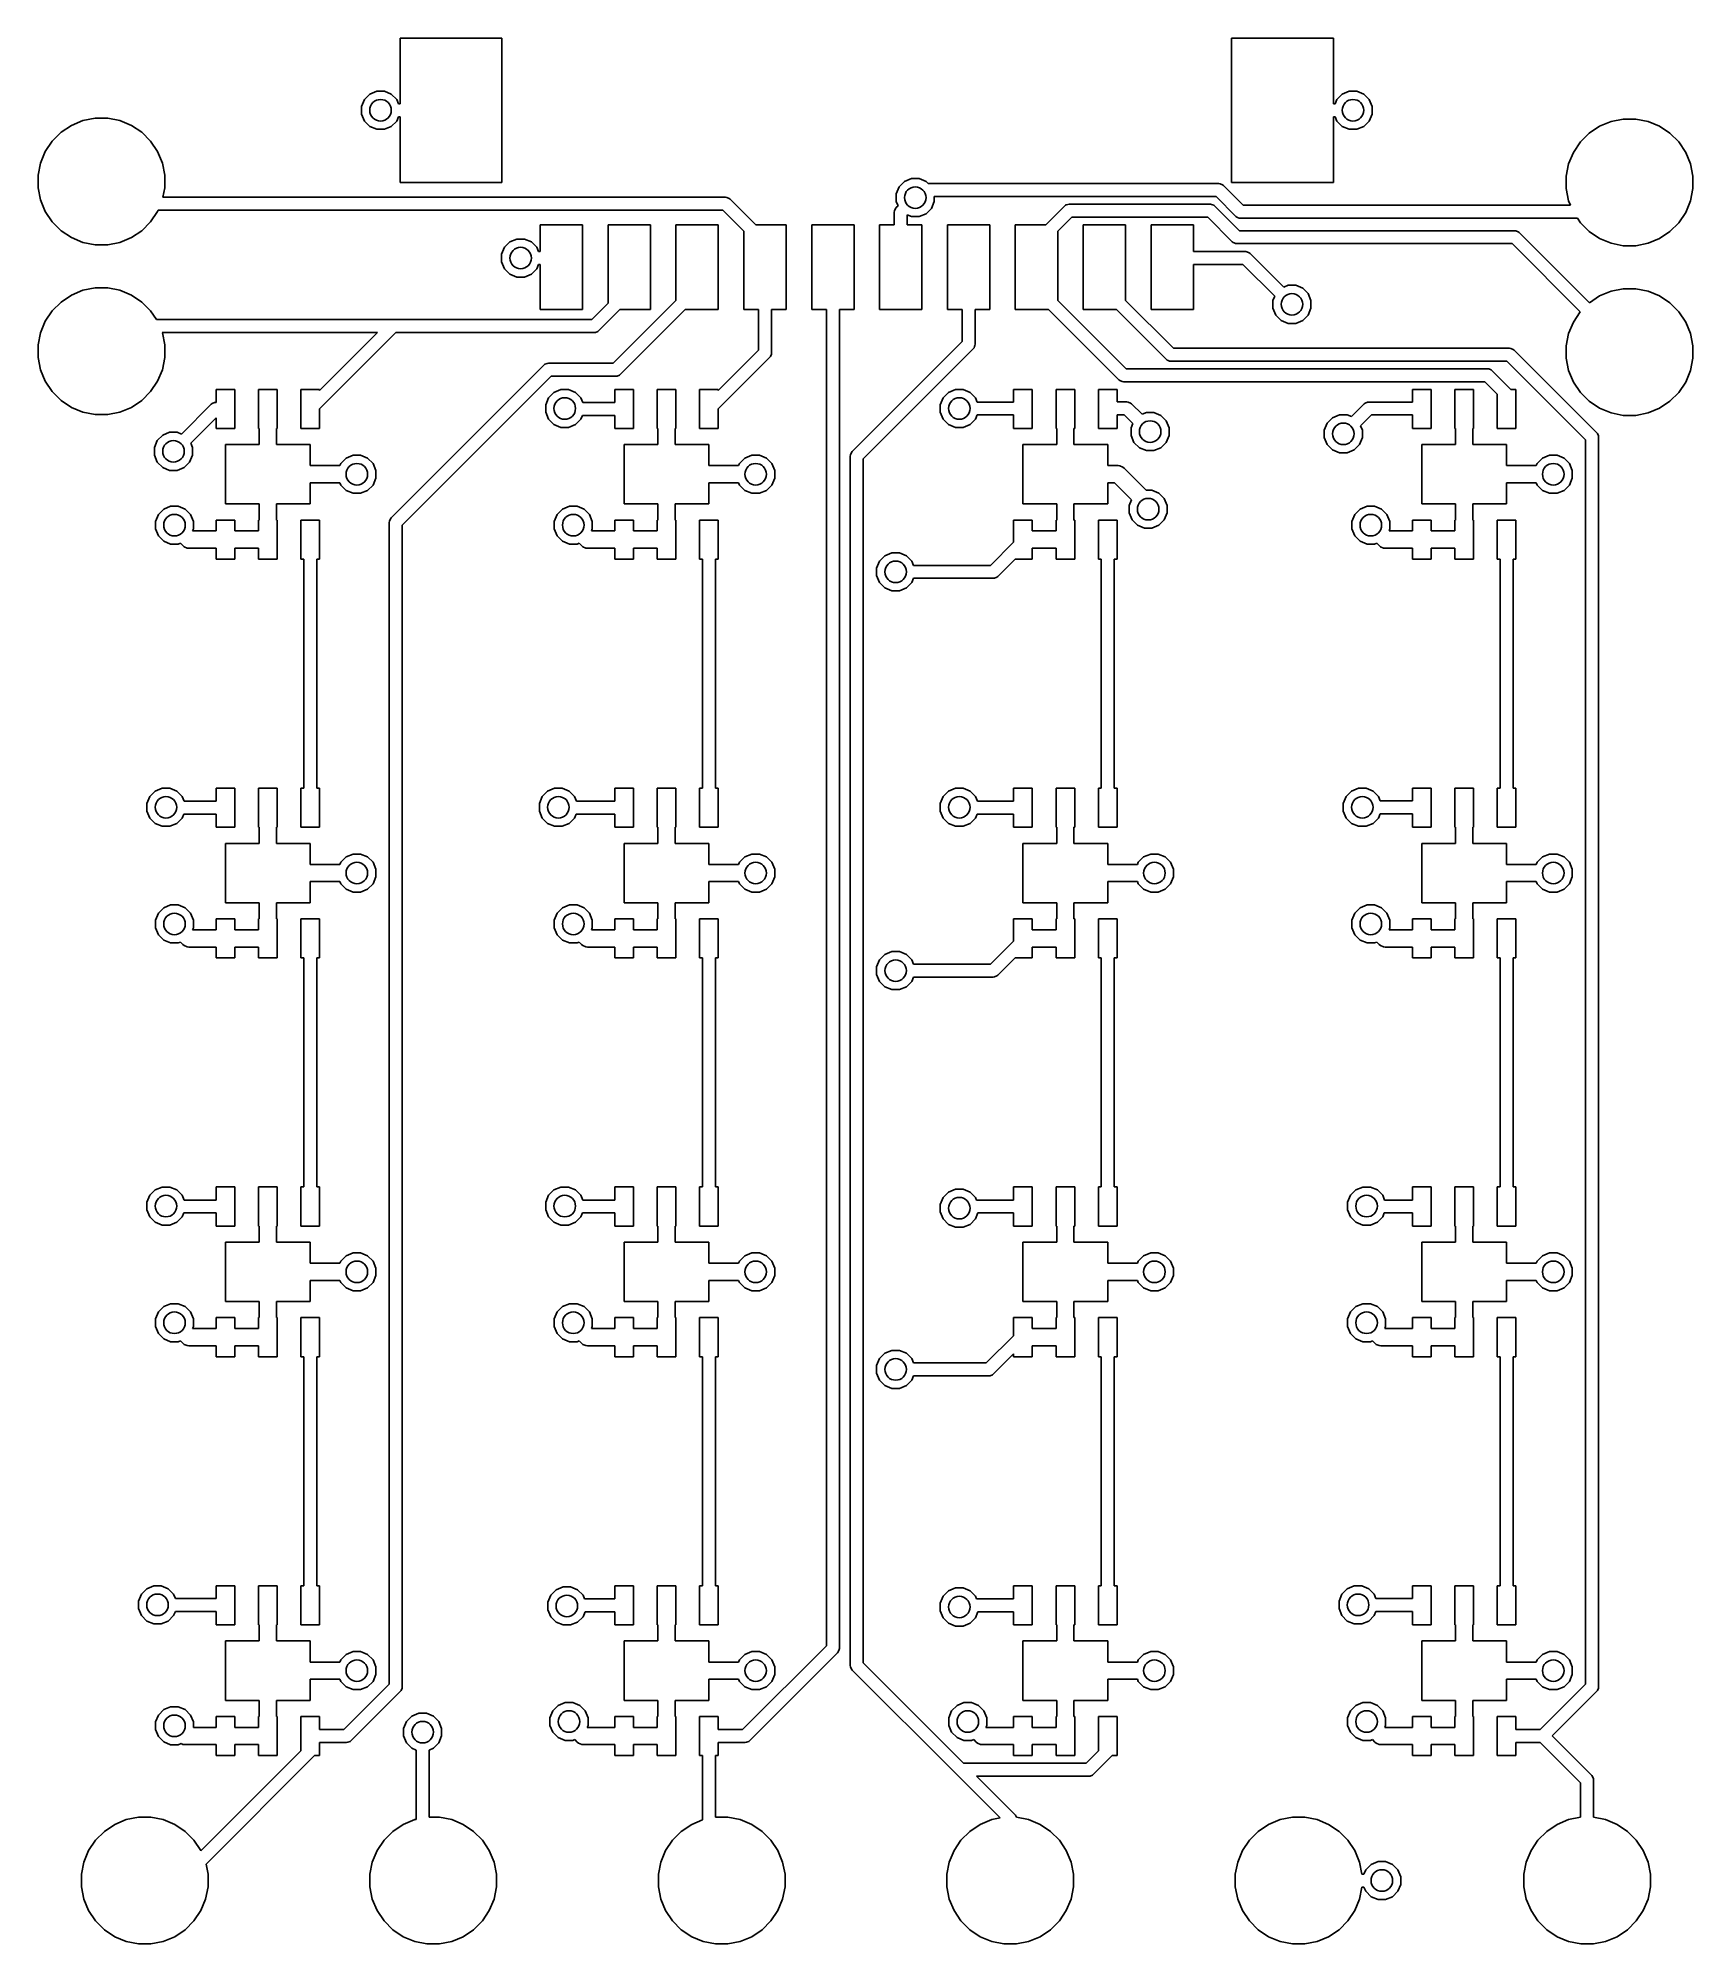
# Model space of a CAD drawing. Header units: inches. Extents: x 4.911 to 5.679, y -4.483 to -3.599.
import ezdxf

# ---------------------------------------------------------------- set-up
doc = ezdxf.new("R2010")
doc.units = ezdxf.units.IN
doc.header["$MEASUREMENT"] = 0
doc.layers.add('BLACK', color=250, linetype='CONTINUOUS')

msp = doc.modelspace()

# ---------------------------------------------------------------- linework, layer by layer
at = {"layer": 'BLACK', "linetype": 'CONTINUOUS'}
for p, q in [((5.07913, -3.62928), (5.07913, -3.59882)), ((5.07913, -3.59882), (5.12638, -3.59882)), ((5.12638, -3.59882), (5.12638, -3.66575)), ((5.46496, -3.66575), (5.46496, -3.59882)), ((5.46496, -3.59882), (5.5122, -3.59882)), ((5.5122, -3.59882), (5.5122, -3.62928)), ((5.06256, -3.62728), (5.06504, -3.6248)), ((5.06504, -3.6248), (5.06828, -3.62346)), ((5.06828, -3.62346), (5.0718, -3.62346)), ((5.0718, -3.62346), (5.07504, -3.6248)), ((5.07504, -3.6248), (5.07752, -3.62728)), ((5.51378, -3.62728), (5.51626, -3.6248)), ((5.51626, -3.6248), (5.5195, -3.62346)), ((5.5195, -3.62346), (5.52302, -3.62346)), ((5.52302, -3.62346), (5.52626, -3.6248)), ((5.52626, -3.6248), (5.52874, -3.62728)), ((5.06121, -3.63053), (5.06256, -3.62728)), ((5.06121, -3.63404), (5.06121, -3.63053)), ((5.06256, -3.63728), (5.06121, -3.63404)), ((5.07752, -3.62728), (5.07835, -3.62928)), ((5.07835, -3.62928), (5.07913, -3.62928)), ((5.5122, -3.62928), (5.51295, -3.62928)), ((5.51295, -3.62928), (5.51378, -3.62728)), ((5.52874, -3.62728), (5.53009, -3.63053)), ((5.53009, -3.63404), (5.52874, -3.63728)), ((5.53009, -3.63053), (5.53009, -3.63404)), ((4.91771, -3.64662), (4.9218, -3.64253)), ((4.9218, -3.64253), (4.92661, -3.63931)), ((4.92661, -3.63931), (4.93196, -3.6371)), ((4.93196, -3.6371), (4.93764, -3.63597)), ((4.93764, -3.63597), (4.94343, -3.63597)), ((4.94343, -3.63597), (4.9491, -3.6371)), ((4.9491, -3.6371), (4.95445, -3.63931)), ((4.95445, -3.63931), (4.95926, -3.64253)), ((4.95926, -3.64253), (4.96336, -3.64662)), ((5.06504, -3.63977), (5.06256, -3.63728)), ((5.06828, -3.64111), (5.06504, -3.63977)), ((5.0718, -3.64111), (5.06828, -3.64111)), ((5.07504, -3.63977), (5.0718, -3.64111)), ((5.07752, -3.63728), (5.07504, -3.63977)), ((5.07835, -3.63528), (5.07752, -3.63728)), ((5.07913, -3.63528), (5.07835, -3.63528)), ((5.07913, -3.66575), (5.07913, -3.63528)), ((5.51295, -3.63528), (5.5122, -3.63528)), ((5.5122, -3.63528), (5.5122, -3.66575)), ((5.51378, -3.63728), (5.51295, -3.63528)), ((5.51626, -3.63977), (5.51378, -3.63728)), ((5.5195, -3.64111), (5.51626, -3.63977)), ((5.52302, -3.64111), (5.5195, -3.64111)), ((5.52626, -3.63977), (5.52302, -3.64111)), ((5.52874, -3.63728), (5.52626, -3.63977)), ((5.62676, -3.64702), (5.63085, -3.64292)), ((5.63085, -3.64292), (5.63567, -3.63971)), ((5.63567, -3.63971), (5.64102, -3.63749)), ((5.64102, -3.63749), (5.64669, -3.63636)), ((5.64669, -3.63636), (5.65248, -3.63636)), ((5.65248, -3.63636), (5.65816, -3.63749)), ((5.65816, -3.63749), (5.66351, -3.63971)), ((5.66351, -3.63971), (5.66832, -3.64292)), ((5.66832, -3.64292), (5.67241, -3.64702)), ((4.91228, -3.65678), (4.91449, -3.65144)), ((4.91449, -3.65144), (4.91771, -3.64662)), ((4.96336, -3.64662), (4.96657, -3.65144)), ((4.96657, -3.65144), (4.96879, -3.65678)), ((5.62133, -3.65718), (5.62355, -3.65183)), ((5.62355, -3.65183), (5.62676, -3.64702)), ((5.67241, -3.64702), (5.67563, -3.65183)), ((5.67563, -3.65183), (5.67784, -3.65718)), ((4.91115, -3.66246), (4.91228, -3.65678)), ((4.96879, -3.65678), (4.96992, -3.66246)), ((5.6202, -3.66285), (5.62133, -3.65718)), ((5.67784, -3.65718), (5.67897, -3.66285)), ((4.91115, -3.66825), (4.91115, -3.66246)), ((4.91228, -3.67393), (4.91115, -3.66825)), ((4.96992, -3.66825), (4.96904, -3.67267)), ((4.96992, -3.66246), (4.96992, -3.66825)), ((5.12638, -3.66575), (5.07913, -3.66575)), ((5.30932, -3.67108), (5.31067, -3.66783)), ((5.31067, -3.66783), (5.31315, -3.66535)), ((5.31315, -3.66535), (5.31639, -3.66401)), ((5.31639, -3.66401), (5.31991, -3.66401)), ((5.31991, -3.66401), (5.32315, -3.66535)), ((5.32315, -3.66535), (5.32414, -3.66635)), ((5.32414, -3.66635), (5.45902, -3.66635)), ((5.45902, -3.66635), (5.45961, -3.6664)), ((5.45961, -3.6664), (5.46069, -3.66685)), ((5.46069, -3.66685), (5.46114, -3.66723)), ((5.46114, -3.66723), (5.47031, -3.67639)), ((5.5122, -3.66575), (5.46496, -3.66575)), ((5.6202, -3.66864), (5.6202, -3.66285)), ((5.62133, -3.67432), (5.6202, -3.66864)), ((5.67897, -3.66864), (5.67784, -3.67432)), ((5.67897, -3.66285), (5.67897, -3.66864)), ((4.91449, -3.67927), (4.91228, -3.67393)), ((4.96904, -3.67267), (5.23009, -3.67267)), ((5.23009, -3.67267), (5.23068, -3.67273)), ((5.23068, -3.67273), (5.23176, -3.67317)), ((5.23176, -3.67317), (5.23222, -3.67355)), ((5.23222, -3.67355), (5.2441, -3.68543)), ((5.30847, -3.67898), (5.30892, -3.6779)), ((5.30892, -3.6779), (5.3093, -3.67745)), ((5.3093, -3.67745), (5.31015, -3.67659)), ((5.30932, -3.67459), (5.30932, -3.67108)), ((5.31015, -3.67659), (5.30932, -3.67459)), ((5.32563, -3.67783), (5.32315, -3.68032)), ((5.32698, -3.67459), (5.32563, -3.67783)), ((5.45778, -3.67235), (5.32698, -3.67235)), ((5.32698, -3.67235), (5.32698, -3.67459)), ((5.37873, -3.68543), (5.3874, -3.67677)), ((5.3874, -3.67677), (5.38785, -3.6764)), ((5.38785, -3.6764), (5.38819, -3.67625)), ((5.38819, -3.67625), (5.38893, -3.67595)), ((5.38893, -3.67595), (5.38952, -3.67589)), ((5.38952, -3.67589), (5.45507, -3.67589)), ((5.45507, -3.67589), (5.45566, -3.67595)), ((5.45566, -3.67595), (5.45674, -3.6764)), ((5.45674, -3.6764), (5.45719, -3.67677)), ((5.45719, -3.67677), (5.4686, -3.68818)), ((5.46695, -3.68152), (5.45778, -3.67235)), ((5.47031, -3.67639), (5.62219, -3.67639)), ((5.62219, -3.67639), (5.62133, -3.67432)), ((5.67784, -3.67432), (5.67563, -3.67967)), ((4.91771, -3.68409), (4.91449, -3.67927)), ((4.9218, -3.68818), (4.91771, -3.68409)), ((4.96336, -3.68409), (4.95926, -3.68818)), ((4.96657, -3.67927), (4.96336, -3.68409)), ((4.96682, -3.67867), (4.96657, -3.67927)), ((5.22885, -3.67867), (4.96682, -3.67867)), ((5.14409, -3.69787), (5.14409, -3.68543)), ((5.14409, -3.68543), (5.16378, -3.68543)), ((5.16378, -3.68543), (5.16378, -3.7248)), ((5.17559, -3.72184), (5.17559, -3.68543)), ((5.17559, -3.68543), (5.19528, -3.68543)), ((5.19528, -3.68543), (5.19528, -3.7248)), ((5.20709, -3.72056), (5.20709, -3.68543)), ((5.20709, -3.68543), (5.22677, -3.68543)), ((5.22677, -3.68543), (5.22677, -3.7248)), ((5.23858, -3.6884), (5.22885, -3.67867)), ((5.2441, -3.68543), (5.25827, -3.68543)), ((5.25827, -3.68543), (5.25827, -3.7248)), ((5.27008, -3.7248), (5.27008, -3.68543)), ((5.27008, -3.68543), (5.28976, -3.68543)), ((5.28976, -3.68543), (5.28976, -3.7248)), ((5.30157, -3.7248), (5.30157, -3.68543)), ((5.30157, -3.68543), (5.30842, -3.68543)), ((5.30842, -3.67957), (5.30847, -3.67898)), ((5.30842, -3.68543), (5.30842, -3.67957)), ((5.31639, -3.68166), (5.31442, -3.68084)), ((5.31442, -3.68084), (5.31442, -3.68543)), ((5.31442, -3.68543), (5.32126, -3.68543)), ((5.31991, -3.68166), (5.31639, -3.68166)), ((5.32315, -3.68032), (5.31991, -3.68166)), ((5.32126, -3.68543), (5.32126, -3.7248)), ((5.33307, -3.7248), (5.33307, -3.68543)), ((5.33307, -3.68543), (5.35276, -3.68543)), ((5.35276, -3.68543), (5.35276, -3.7248)), ((5.36457, -3.7248), (5.36457, -3.68543)), ((5.36457, -3.68543), (5.37873, -3.68543)), ((5.39076, -3.68189), (5.38425, -3.6884)), ((5.45383, -3.68189), (5.39076, -3.68189)), ((5.39606, -3.7248), (5.39606, -3.68543)), ((5.39606, -3.68543), (5.41575, -3.68543)), ((5.41575, -3.68543), (5.41575, -3.72056)), ((5.42756, -3.7248), (5.42756, -3.68543)), ((5.42756, -3.68543), (5.44724, -3.68543)), ((5.44724, -3.68543), (5.44724, -3.69787)), ((5.46524, -3.6933), (5.45383, -3.68189)), ((5.4674, -3.68189), (5.46695, -3.68152)), ((5.46772, -3.68202), (5.4674, -3.68189)), ((5.46849, -3.68234), (5.46772, -3.68202)), ((5.46907, -3.68239), (5.46849, -3.68234)), ((5.62537, -3.68239), (5.46907, -3.68239)), ((5.62676, -3.68448), (5.62537, -3.68239)), ((5.63085, -3.68857), (5.62676, -3.68448)), ((5.67241, -3.68448), (5.66832, -3.68857)), ((5.67563, -3.67967), (5.67241, -3.68448)), ((4.92661, -3.6914), (4.9218, -3.68818)), ((4.93196, -3.69361), (4.92661, -3.6914)), ((4.93764, -3.69474), (4.93196, -3.69361)), ((4.94343, -3.69474), (4.93764, -3.69474)), ((4.9491, -3.69361), (4.94343, -3.69474)), ((4.95445, -3.6914), (4.9491, -3.69361)), ((4.95926, -3.68818), (4.95445, -3.6914)), ((5.12621, -3.69911), (5.12756, -3.69587)), ((5.12756, -3.69587), (5.13004, -3.69338)), ((5.13004, -3.69338), (5.13328, -3.69204)), ((5.13328, -3.69204), (5.1368, -3.69204)), ((5.1368, -3.69204), (5.14004, -3.69338)), ((5.14004, -3.69338), (5.14252, -3.69587)), ((5.14252, -3.69587), (5.14335, -3.69787)), ((5.23858, -3.7248), (5.23858, -3.6884)), ((5.38425, -3.6884), (5.38425, -3.72056)), ((5.4657, -3.69368), (5.46524, -3.6933)), ((5.46614, -3.69386), (5.4657, -3.69368)), ((5.46678, -3.69412), (5.46614, -3.69386)), ((5.46736, -3.69418), (5.46678, -3.69412)), ((5.59504, -3.69418), (5.46736, -3.69418)), ((5.4686, -3.68818), (5.59628, -3.68818)), ((5.6267, -3.72585), (5.59504, -3.69418)), ((5.59628, -3.68818), (5.59686, -3.68824)), ((5.59686, -3.68824), (5.59795, -3.68869)), ((5.59795, -3.68869), (5.5984, -3.68906)), ((5.5984, -3.68906), (5.63094, -3.7216)), ((5.63567, -3.69179), (5.63085, -3.68857)), ((5.64102, -3.694), (5.63567, -3.69179)), ((5.64669, -3.69513), (5.64102, -3.694)), ((5.65248, -3.69513), (5.64669, -3.69513)), ((5.65816, -3.694), (5.65248, -3.69513)), ((5.66351, -3.69179), (5.65816, -3.694)), ((5.66832, -3.68857), (5.66351, -3.69179)), ((5.12621, -3.70262), (5.12621, -3.69911)), ((5.12756, -3.70587), (5.12621, -3.70262)), ((5.14335, -3.70387), (5.14252, -3.70587)), ((5.14335, -3.69787), (5.14409, -3.69787)), ((5.14409, -3.70387), (5.14335, -3.70387)), ((5.14409, -3.7248), (5.14409, -3.70387)), ((5.44724, -3.69787), (5.47146, -3.69787)), ((5.47021, -3.70387), (5.44724, -3.70387)), ((5.44724, -3.70387), (5.44724, -3.7248)), ((5.48493, -3.71859), (5.47021, -3.70387)), ((5.47146, -3.69787), (5.47204, -3.69792)), ((5.47204, -3.69792), (5.47312, -3.69837)), ((5.47312, -3.69837), (5.47358, -3.69874)), ((5.47358, -3.69874), (5.48918, -3.71434)), ((5.13004, -3.70835), (5.12756, -3.70587)), ((5.13328, -3.70969), (5.13004, -3.70835)), ((5.1368, -3.70969), (5.13328, -3.70969)), ((5.14004, -3.70835), (5.1368, -3.70969)), ((5.14252, -3.70587), (5.14004, -3.70835)), ((5.48918, -3.71434), (5.49118, -3.71352)), ((5.49118, -3.71352), (5.49469, -3.71352)), ((5.49469, -3.71352), (5.49793, -3.71486)), ((4.91771, -3.72536), (4.9218, -3.72127)), ((4.9218, -3.72127), (4.92661, -3.71805)), ((4.92661, -3.71805), (4.93196, -3.71584)), ((4.93196, -3.71584), (4.93764, -3.71471)), ((4.93764, -3.71471), (4.94343, -3.71471)), ((4.94343, -3.71471), (4.9491, -3.71584)), ((4.9491, -3.71584), (4.95445, -3.71805)), ((4.95445, -3.71805), (4.95926, -3.72127)), ((4.95926, -3.72127), (4.96336, -3.72536)), ((5.16803, -3.7294), (5.17559, -3.72184)), ((5.17798, -3.74967), (5.20709, -3.72056)), ((5.38425, -3.72056), (5.41596, -3.75227)), ((5.41575, -3.72056), (5.43791, -3.74272)), ((5.48411, -3.72059), (5.48493, -3.71859)), ((5.48411, -3.7241), (5.48411, -3.72059)), ((5.49793, -3.71486), (5.50042, -3.71734)), ((5.50042, -3.71734), (5.50176, -3.72059)), ((5.50176, -3.72059), (5.50176, -3.7241)), ((5.63094, -3.7216), (5.63567, -3.71845)), ((5.63567, -3.71845), (5.64102, -3.71623)), ((5.64102, -3.71623), (5.64669, -3.7151)), ((5.64669, -3.7151), (5.65248, -3.7151)), ((5.65248, -3.7151), (5.65816, -3.71623)), ((5.65816, -3.71623), (5.66351, -3.71845)), ((5.66351, -3.71845), (5.66832, -3.72166)), ((5.66832, -3.72166), (5.67241, -3.72576)), ((4.91228, -3.73552), (4.91449, -3.73018)), ((4.91449, -3.73018), (4.91771, -3.72536)), ((4.96336, -3.72536), (4.96606, -3.7294)), ((4.96606, -3.7294), (5.07587, -3.7294)), ((5.07587, -3.7294), (5.16803, -3.7294)), ((5.16378, -3.7248), (5.14409, -3.7248)), ((5.18111, -3.7248), (5.17139, -3.73452)), ((5.19528, -3.7248), (5.18111, -3.7248)), ((5.21133, -3.7248), (5.18134, -3.75479)), ((5.22677, -3.7248), (5.21133, -3.7248)), ((5.24543, -3.7248), (5.23858, -3.7248)), ((5.24543, -3.74364), (5.24543, -3.7248)), ((5.25827, -3.7248), (5.25143, -3.7248)), ((5.25143, -3.7248), (5.25143, -3.74488)), ((5.27692, -3.7248), (5.27008, -3.7248)), ((5.27692, -4.34474), (5.27692, -3.7248)), ((5.28976, -3.7248), (5.28292, -3.7248)), ((5.28292, -3.7248), (5.28292, -4.34598)), ((5.32126, -3.7248), (5.30157, -3.7248)), ((5.33991, -3.7248), (5.33307, -3.7248)), ((5.33991, -3.73958), (5.33991, -3.7248)), ((5.35276, -3.7248), (5.34591, -3.7248)), ((5.34591, -3.7248), (5.34591, -3.74083)), ((5.38001, -3.7248), (5.36457, -3.7248)), ((5.4126, -3.75739), (5.38001, -3.7248)), ((5.41151, -3.7248), (5.39606, -3.7248)), ((5.43455, -3.74785), (5.41151, -3.7248)), ((5.44724, -3.7248), (5.42756, -3.7248)), ((5.48545, -3.72734), (5.48411, -3.7241)), ((5.48793, -3.72983), (5.48545, -3.72734)), ((5.49118, -3.73117), (5.48793, -3.72983)), ((5.49469, -3.73117), (5.49118, -3.73117)), ((5.49793, -3.72983), (5.49469, -3.73117)), ((5.50042, -3.72734), (5.49793, -3.72983)), ((5.50176, -3.7241), (5.50042, -3.72734)), ((5.62133, -3.73592), (5.62355, -3.73057)), ((5.62355, -3.73057), (5.6267, -3.72585)), ((5.67241, -3.72576), (5.67563, -3.73057)), ((5.67563, -3.73057), (5.67784, -3.73592)), ((4.91115, -3.7412), (4.91228, -3.73552)), ((5.06862, -3.7354), (4.96874, -3.7354)), ((4.96874, -3.7354), (4.96879, -3.73552)), ((4.96879, -3.73552), (4.96992, -3.7412)), ((5.07711, -3.7354), (5.04173, -3.77078)), ((5.04173, -3.76229), (5.06862, -3.7354)), ((5.16927, -3.7354), (5.07711, -3.7354)), ((5.16985, -3.73534), (5.16927, -3.7354)), ((5.17093, -3.7349), (5.16985, -3.73534)), ((5.17139, -3.73452), (5.17093, -3.7349)), ((5.28889, -3.7906), (5.33991, -3.73958)), ((5.6202, -3.74159), (5.62133, -3.73592)), ((5.67784, -3.73592), (5.67897, -3.74159)), ((4.91115, -3.74699), (4.91115, -3.7412)), ((4.91228, -3.75267), (4.91115, -3.74699)), ((4.96992, -3.74699), (4.96879, -3.75267)), ((4.96992, -3.7412), (4.96992, -3.74699)), ((5.22677, -3.76229), (5.24543, -3.74364)), ((5.25055, -3.747), (5.22677, -3.77078)), ((5.25092, -3.74655), (5.25055, -3.747)), ((5.25137, -3.74547), (5.25092, -3.74655)), ((5.25143, -3.74488), (5.25137, -3.74547)), ((5.34503, -3.74295), (5.29402, -3.79397)), ((5.34541, -3.74249), (5.34503, -3.74295)), ((5.34564, -3.74194), (5.34541, -3.74249)), ((5.34586, -3.74141), (5.34564, -3.74194)), ((5.34591, -3.74083), (5.34586, -3.74141)), ((5.435, -3.74822), (5.43455, -3.74785)), ((5.43545, -3.7484), (5.435, -3.74822)), ((5.43608, -3.74867), (5.43545, -3.7484)), ((5.43667, -3.74872), (5.43608, -3.74867)), ((5.59269, -3.74872), (5.43667, -3.74872)), ((5.43791, -3.74272), (5.59393, -3.74272)), ((5.62921, -3.78525), (5.59269, -3.74872)), ((5.59393, -3.74272), (5.59451, -3.74278)), ((5.59451, -3.74278), (5.5956, -3.74323)), ((5.5956, -3.74323), (5.59605, -3.7436)), ((5.59605, -3.7436), (5.63433, -3.78189)), ((5.6202, -3.74738), (5.6202, -3.74159)), ((5.62133, -3.75306), (5.6202, -3.74738)), ((5.67897, -3.74738), (5.67784, -3.75306)), ((5.67897, -3.74159), (5.67897, -3.74738)), ((4.91449, -3.75801), (4.91228, -3.75267)), ((4.91771, -3.76283), (4.91449, -3.75801)), ((4.96657, -3.75801), (4.96336, -3.76283)), ((4.96879, -3.75267), (4.96657, -3.75801)), ((5.07497, -3.82145), (5.14588, -3.75055)), ((5.14924, -3.75567), (5.08009, -3.82482)), ((5.14588, -3.75055), (5.14633, -3.75017)), ((5.14633, -3.75017), (5.14741, -3.74973)), ((5.14741, -3.74973), (5.148, -3.74967)), ((5.148, -3.74967), (5.17798, -3.74967)), ((5.17922, -3.75567), (5.14924, -3.75567)), ((5.17981, -3.75561), (5.17922, -3.75567)), ((5.18089, -3.75516), (5.17981, -3.75561)), ((5.18134, -3.75479), (5.18089, -3.75516)), ((5.41305, -3.75776), (5.4126, -3.75739)), ((5.41413, -3.75821), (5.41305, -3.75776)), ((5.41596, -3.75227), (5.58371, -3.75227)), ((5.58371, -3.75227), (5.58429, -3.75233)), ((5.58429, -3.75233), (5.58538, -3.75277)), ((5.58538, -3.75277), (5.58583, -3.75315)), ((5.58583, -3.75315), (5.59449, -3.76181)), ((5.62355, -3.75841), (5.62133, -3.75306)), ((5.67784, -3.75306), (5.67563, -3.75841)), ((4.9218, -3.76692), (4.91771, -3.76283)), ((4.92661, -3.77014), (4.9218, -3.76692)), ((4.95926, -3.76692), (4.95445, -3.77014)), ((4.96336, -3.76283), (4.95926, -3.76692)), ((4.9937, -3.76787), (4.9937, -3.76181)), ((4.9937, -3.76181), (5.00236, -3.76181)), ((5.00236, -3.76181), (5.00236, -3.77992)), ((5.01339, -3.77992), (5.01339, -3.76181)), ((5.01339, -3.76181), (5.02205, -3.76181)), ((5.02205, -3.76181), (5.02205, -3.77992)), ((5.03307, -3.77992), (5.03307, -3.76181)), ((5.03307, -3.76181), (5.04173, -3.76181)), ((5.04173, -3.76181), (5.04173, -3.76229)), ((5.14668, -3.76891), (5.14803, -3.76567)), ((5.14803, -3.76567), (5.15051, -3.76319)), ((5.15051, -3.76319), (5.15376, -3.76184)), ((5.15376, -3.76184), (5.15727, -3.76184)), ((5.15727, -3.76184), (5.16051, -3.76319)), ((5.16051, -3.76319), (5.163, -3.76567)), ((5.163, -3.76567), (5.16391, -3.76787)), ((5.17874, -3.76787), (5.17874, -3.76181)), ((5.17874, -3.76181), (5.1874, -3.76181)), ((5.1874, -3.76181), (5.1874, -3.77992)), ((5.19843, -3.77992), (5.19843, -3.76181)), ((5.19843, -3.76181), (5.20709, -3.76181)), ((5.20709, -3.76181), (5.20709, -3.77992)), ((5.21811, -3.77992), (5.21811, -3.76181)), ((5.21811, -3.76181), (5.22677, -3.76181)), ((5.22677, -3.76181), (5.22677, -3.76229)), ((5.32976, -3.76891), (5.3311, -3.76567)), ((5.3311, -3.76567), (5.33358, -3.76319)), ((5.33358, -3.76319), (5.33683, -3.76184)), ((5.33683, -3.76184), (5.34034, -3.76184)), ((5.34034, -3.76184), (5.34358, -3.76319)), ((5.34358, -3.76319), (5.34607, -3.76567)), ((5.34607, -3.76567), (5.34689, -3.76767)), ((5.36378, -3.76767), (5.36378, -3.76181)), ((5.36378, -3.76181), (5.37244, -3.76181)), ((5.37244, -3.76181), (5.37244, -3.77992)), ((5.38346, -3.77992), (5.38346, -3.76181)), ((5.38346, -3.76181), (5.39213, -3.76181)), ((5.39213, -3.76181), (5.39213, -3.77992)), ((5.40315, -3.77992), (5.40315, -3.76181)), ((5.40315, -3.76181), (5.41181, -3.76181)), ((5.41181, -3.76181), (5.41181, -3.76763)), ((5.41472, -3.75827), (5.41413, -3.75821)), ((5.58247, -3.75827), (5.41472, -3.75827)), ((5.54882, -3.76767), (5.54882, -3.76181)), ((5.54882, -3.76181), (5.55748, -3.76181)), ((5.55748, -3.76181), (5.55748, -3.77992)), ((5.5685, -3.77992), (5.5685, -3.76181)), ((5.5685, -3.76181), (5.57717, -3.76181)), ((5.57717, -3.76181), (5.57717, -3.77992)), ((5.58819, -3.76399), (5.58247, -3.75827)), ((5.58819, -3.77992), (5.58819, -3.76399)), ((5.59449, -3.76181), (5.59685, -3.76181)), ((5.59685, -3.76181), (5.59685, -3.77992)), ((5.62676, -3.76322), (5.62355, -3.75841)), ((5.63085, -3.76731), (5.62676, -3.76322)), ((5.67241, -3.76322), (5.66832, -3.76731)), ((5.67563, -3.75841), (5.67241, -3.76322)), ((4.93196, -3.77235), (4.92661, -3.77014)), ((4.93764, -3.77348), (4.93196, -3.77235)), ((4.94343, -3.77348), (4.93764, -3.77348)), ((4.9491, -3.77235), (4.94343, -3.77348)), ((4.95445, -3.77014), (4.9491, -3.77235)), ((4.97769, -3.78255), (4.9915, -3.76874)), ((4.9937, -3.77503), (4.98194, -3.7868)), ((4.9915, -3.76874), (4.99196, -3.76837)), ((4.99196, -3.76837), (4.99304, -3.76792)), ((4.99304, -3.76792), (4.99362, -3.76787)), ((4.99362, -3.76787), (4.9937, -3.76787)), ((4.9937, -3.77992), (4.9937, -3.77503)), ((5.04173, -3.77078), (5.04173, -3.77992)), ((5.14668, -3.77243), (5.14668, -3.76891)), ((5.14803, -3.77567), (5.14668, -3.77243)), ((5.15051, -3.77815), (5.14803, -3.77567)), ((5.163, -3.77567), (5.16051, -3.77815)), ((5.16374, -3.77387), (5.163, -3.77567)), ((5.17874, -3.77387), (5.16374, -3.77387)), ((5.16391, -3.76787), (5.17874, -3.76787)), ((5.17874, -3.77992), (5.17874, -3.77387)), ((5.22677, -3.77078), (5.22677, -3.77992)), ((5.32976, -3.77243), (5.32976, -3.76891)), ((5.3311, -3.77567), (5.32976, -3.77243)), ((5.33358, -3.77815), (5.3311, -3.77567)), ((5.34607, -3.77567), (5.34358, -3.77815)), ((5.34689, -3.77367), (5.34607, -3.77567)), ((5.34689, -3.76767), (5.36378, -3.76767)), ((5.36378, -3.77367), (5.34689, -3.77367)), ((5.36378, -3.77992), (5.36378, -3.77367)), ((5.41181, -3.76763), (5.41638, -3.76763)), ((5.41514, -3.77363), (5.41181, -3.77363)), ((5.41181, -3.77363), (5.41181, -3.77992)), ((5.41913, -3.77762), (5.41514, -3.77363)), ((5.41638, -3.76763), (5.41696, -3.76769)), ((5.41696, -3.76769), (5.41804, -3.76814)), ((5.41804, -3.76814), (5.4185, -3.76851)), ((5.4185, -3.76851), (5.42337, -3.77338)), ((5.42337, -3.77338), (5.42537, -3.77255)), ((5.42537, -3.77255), (5.42888, -3.77255)), ((5.42888, -3.77255), (5.43213, -3.77389)), ((5.43213, -3.77389), (5.43461, -3.77638)), ((5.50931, -3.77742), (5.51179, -3.77494)), ((5.51179, -3.77494), (5.51504, -3.77359)), ((5.51504, -3.77359), (5.51855, -3.77359)), ((5.51855, -3.77359), (5.52055, -3.77442)), ((5.52055, -3.77442), (5.52642, -3.76855)), ((5.52979, -3.77367), (5.52479, -3.77867)), ((5.52642, -3.76855), (5.52688, -3.76817)), ((5.52688, -3.76817), (5.52796, -3.76773)), ((5.52796, -3.76773), (5.52854, -3.76767)), ((5.52854, -3.76767), (5.54882, -3.76767)), ((5.54882, -3.77367), (5.52979, -3.77367)), ((5.54882, -3.77992), (5.54882, -3.77367)), ((5.63567, -3.77053), (5.63085, -3.76731)), ((5.64102, -3.77274), (5.63567, -3.77053)), ((5.64669, -3.77387), (5.64102, -3.77274)), ((5.65248, -3.77387), (5.64669, -3.77387)), ((5.65816, -3.77274), (5.65248, -3.77387)), ((5.66351, -3.77053), (5.65816, -3.77274)), ((5.66832, -3.76731), (5.66351, -3.77053)), ((4.96645, -3.78555), (4.96894, -3.78307)), ((4.96894, -3.78307), (4.97218, -3.78172)), ((4.97218, -3.78172), (4.97569, -3.78172)), ((4.97569, -3.78172), (4.97769, -3.78255)), ((5.00236, -3.77992), (4.9937, -3.77992)), ((5.01372, -3.77992), (5.01339, -3.77992)), ((5.01372, -3.7874), (5.01372, -3.77992)), ((5.02205, -3.77992), (5.02172, -3.77992)), ((5.02172, -3.77992), (5.02172, -3.7874)), ((5.04173, -3.77992), (5.03307, -3.77992)), ((5.15376, -3.7795), (5.15051, -3.77815)), ((5.15727, -3.7795), (5.15376, -3.7795)), ((5.16051, -3.77815), (5.15727, -3.7795)), ((5.1874, -3.77992), (5.17874, -3.77992)), ((5.19876, -3.77992), (5.19843, -3.77992)), ((5.19876, -3.7874), (5.19876, -3.77992)), ((5.20709, -3.77992), (5.20676, -3.77992)), ((5.20676, -3.77992), (5.20676, -3.7874)), ((5.22677, -3.77992), (5.21811, -3.77992)), ((5.33683, -3.7795), (5.33358, -3.77815)), ((5.34034, -3.7795), (5.33683, -3.7795)), ((5.34358, -3.77815), (5.34034, -3.7795)), ((5.37244, -3.77992), (5.36378, -3.77992)), ((5.3838, -3.77992), (5.38346, -3.77992)), ((5.3838, -3.7874), (5.3838, -3.77992)), ((5.39213, -3.77992), (5.3918, -3.77992)), ((5.3918, -3.77992), (5.3918, -3.7874)), ((5.41181, -3.77992), (5.40315, -3.77992)), ((5.4183, -3.77962), (5.41913, -3.77762)), ((5.4183, -3.78313), (5.4183, -3.77962)), ((5.41964, -3.78638), (5.4183, -3.78313)), ((5.43461, -3.77638), (5.43595, -3.77962)), ((5.43595, -3.78313), (5.43461, -3.78638)), ((5.43595, -3.77962), (5.43595, -3.78313)), ((5.50796, -3.78067), (5.50931, -3.77742)), ((5.50796, -3.78418), (5.50796, -3.78067)), ((5.50931, -3.78742), (5.50796, -3.78418)), ((5.52562, -3.78418), (5.52427, -3.78742)), ((5.52479, -3.77867), (5.52562, -3.78067)), ((5.52562, -3.78067), (5.52562, -3.78418)), ((5.55748, -3.77992), (5.54882, -3.77992)), ((5.56883, -3.77992), (5.5685, -3.77992)), ((5.56883, -3.7874), (5.56883, -3.77992)), ((5.57717, -3.77992), (5.57683, -3.77992)), ((5.57683, -3.77992), (5.57683, -3.7874)), ((5.59685, -3.77992), (5.58819, -3.77992)), ((5.63433, -3.78189), (5.63471, -3.78234)), ((5.63471, -3.78234), (5.63471, -3.78234)), ((5.63471, -3.78234), (5.63515, -3.78342)), ((5.63515, -3.78342), (5.63521, -3.78401)), ((5.63521, -3.78401), (5.63521, -4.36377)), ((4.96511, -3.7888), (4.96645, -3.78555)), ((4.96511, -3.79231), (4.96511, -3.7888)), ((4.96645, -3.79555), (4.96511, -3.79231)), ((4.98276, -3.79231), (4.98142, -3.79555)), ((4.98194, -3.7868), (4.98276, -3.7888)), ((4.98276, -3.7888), (4.98276, -3.79231)), ((4.99803, -3.81496), (4.99803, -3.7874)), ((4.99803, -3.7874), (5.01372, -3.7874)), ((5.02172, -3.7874), (5.0374, -3.7874)), ((5.0374, -3.7874), (5.0374, -3.79718)), ((5.05405, -3.7937), (5.0573, -3.79235)), ((5.0573, -3.79235), (5.06081, -3.79235)), ((5.06081, -3.79235), (5.06406, -3.7937)), ((5.18307, -3.81496), (5.18307, -3.7874)), ((5.18307, -3.7874), (5.19876, -3.7874)), ((5.20676, -3.7874), (5.22244, -3.7874)), ((5.22244, -3.7874), (5.22244, -3.79718)), ((5.23909, -3.7937), (5.24234, -3.79235)), ((5.24234, -3.79235), (5.24585, -3.79235)), ((5.24585, -3.79235), (5.24909, -3.7937)), ((5.28802, -3.79272), (5.28807, -3.79214)), ((5.28802, -4.35393), (5.28802, -3.79272)), ((5.28807, -3.79214), (5.28852, -3.79106)), ((5.28852, -3.79106), (5.28889, -3.7906)), ((5.36811, -3.81496), (5.36811, -3.7874)), ((5.36811, -3.7874), (5.3838, -3.7874)), ((5.3918, -3.7874), (5.40748, -3.7874)), ((5.40748, -3.7874), (5.40748, -3.79718)), ((5.42213, -3.78886), (5.41964, -3.78638)), ((5.42537, -3.79021), (5.42213, -3.78886)), ((5.42888, -3.79021), (5.42537, -3.79021)), ((5.43213, -3.78886), (5.42888, -3.79021)), ((5.43461, -3.78638), (5.43213, -3.78886)), ((5.51179, -3.7899), (5.50931, -3.78742)), ((5.51504, -3.79125), (5.51179, -3.7899)), ((5.51855, -3.79125), (5.51504, -3.79125)), ((5.52179, -3.7899), (5.51855, -3.79125)), ((5.52427, -3.78742), (5.52179, -3.7899)), ((5.55315, -3.81496), (5.55315, -3.7874)), ((5.55315, -3.7874), (5.56883, -3.7874)), ((5.57683, -3.7874), (5.59252, -3.7874)), ((5.59252, -3.7874), (5.59252, -3.79718)), ((5.60917, -3.7937), (5.61242, -3.79235)), ((5.61242, -3.79235), (5.61593, -3.79235)), ((5.61593, -3.79235), (5.61917, -3.7937)), ((5.62921, -4.36253), (5.62921, -3.78525)), ((4.96894, -3.79803), (4.96645, -3.79555)), ((4.97218, -3.79938), (4.96894, -3.79803)), ((4.97569, -3.79938), (4.97218, -3.79938)), ((4.97894, -3.79803), (4.97569, -3.79938)), ((4.98142, -3.79555), (4.97894, -3.79803)), ((5.0374, -3.79718), (5.05116, -3.79718)), ((5.05116, -3.79718), (5.05157, -3.79618)), ((5.05157, -3.79618), (5.05405, -3.7937)), ((5.06406, -3.7937), (5.06654, -3.79618)), ((5.06654, -3.79618), (5.06788, -3.79943)), ((5.06788, -3.79943), (5.06788, -3.80294)), ((5.22244, -3.79718), (5.2362, -3.79718)), ((5.2362, -3.79718), (5.23661, -3.79618)), ((5.23661, -3.79618), (5.23909, -3.7937)), ((5.24909, -3.7937), (5.25158, -3.79618)), ((5.25158, -3.79618), (5.25292, -3.79943)), ((5.25292, -3.79943), (5.25292, -3.80294)), ((5.29402, -3.79397), (5.29402, -4.35269)), ((5.40748, -3.79718), (5.41224, -3.79718)), ((5.41224, -3.79718), (5.41302, -3.79726)), ((5.41302, -3.79726), (5.41447, -3.79786)), ((5.41447, -3.79786), (5.41507, -3.79835)), ((5.41507, -3.79835), (5.42529, -3.80857)), ((5.59252, -3.79718), (5.60628, -3.79718)), ((5.60628, -3.79718), (5.60669, -3.79618)), ((5.60669, -3.79618), (5.60917, -3.7937)), ((5.61917, -3.7937), (5.62166, -3.79618)), ((5.62166, -3.79618), (5.623, -3.79943)), ((5.623, -3.79943), (5.623, -3.80294)), ((5.05116, -3.80518), (5.0374, -3.80518)), ((5.0374, -3.80518), (5.0374, -3.81496)), ((5.05157, -3.80618), (5.05116, -3.80518)), ((5.05405, -3.80866), (5.05157, -3.80618)), ((5.0573, -3.81001), (5.05405, -3.80866)), ((5.06081, -3.81001), (5.0573, -3.81001)), ((5.06406, -3.80866), (5.06081, -3.81001)), ((5.06654, -3.80618), (5.06406, -3.80866)), ((5.06788, -3.80294), (5.06654, -3.80618)), ((5.2362, -3.80518), (5.22244, -3.80518)), ((5.22244, -3.80518), (5.22244, -3.81496)), ((5.23661, -3.80618), (5.2362, -3.80518)), ((5.23909, -3.80866), (5.23661, -3.80618)), ((5.24234, -3.81001), (5.23909, -3.80866)), ((5.24585, -3.81001), (5.24234, -3.81001)), ((5.24909, -3.80866), (5.24585, -3.81001)), ((5.25158, -3.80618), (5.24909, -3.80866)), ((5.25292, -3.80294), (5.25158, -3.80618)), ((5.41059, -3.80518), (5.40748, -3.80518)), ((5.40748, -3.80518), (5.40748, -3.81496)), ((5.41846, -3.81306), (5.41059, -3.80518)), ((5.42529, -3.80857), (5.42798, -3.80857)), ((5.42798, -3.80857), (5.43122, -3.80992)), ((5.43122, -3.80992), (5.4337, -3.8124)), ((5.60628, -3.80518), (5.59252, -3.80518)), ((5.59252, -3.80518), (5.59252, -3.81496)), ((5.60669, -3.80618), (5.60628, -3.80518)), ((5.60917, -3.80866), (5.60669, -3.80618)), ((5.61242, -3.81001), (5.60917, -3.80866)), ((5.61593, -3.81001), (5.61242, -3.81001)), ((5.61917, -3.80866), (5.61593, -3.81001)), ((5.62166, -3.80618), (5.61917, -3.80866)), ((5.623, -3.80294), (5.62166, -3.80618)), ((4.96558, -3.82305), (4.96693, -3.8198)), ((4.96693, -3.8198), (4.96941, -3.81732)), ((4.96941, -3.81732), (4.97265, -3.81598)), ((4.97265, -3.81598), (4.97617, -3.81598)), ((4.97617, -3.81598), (4.97941, -3.81732)), ((4.97941, -3.81732), (4.98189, -3.8198)), ((4.98189, -3.8198), (4.98324, -3.82305)), ((5.01372, -3.81496), (4.99803, -3.81496)), ((5.01372, -3.82244), (5.01372, -3.81496)), ((5.0374, -3.81496), (5.02172, -3.81496)), ((5.02172, -3.81496), (5.02172, -3.82244)), ((5.15062, -3.82305), (5.15197, -3.8198)), ((5.15197, -3.8198), (5.15445, -3.81732)), ((5.15445, -3.81732), (5.15769, -3.81598)), ((5.15769, -3.81598), (5.1612, -3.81598)), ((5.1612, -3.81598), (5.16445, -3.81732)), ((5.16445, -3.81732), (5.16693, -3.8198)), ((5.16693, -3.8198), (5.16828, -3.82305)), ((5.19876, -3.81496), (5.18307, -3.81496)), ((5.19876, -3.82244), (5.19876, -3.81496)), ((5.22244, -3.81496), (5.20676, -3.81496)), ((5.20676, -3.81496), (5.20676, -3.82244)), ((5.3838, -3.81496), (5.36811, -3.81496)), ((5.3838, -3.82244), (5.3838, -3.81496)), ((5.40748, -3.81496), (5.3918, -3.81496)), ((5.3918, -3.81496), (5.3918, -3.82244)), ((5.41739, -3.81565), (5.41846, -3.81306)), ((5.41739, -3.81916), (5.41739, -3.81565)), ((5.41874, -3.8224), (5.41739, -3.81916)), ((5.4337, -3.8124), (5.43505, -3.81565)), ((5.43505, -3.81916), (5.4337, -3.8224)), ((5.43505, -3.81565), (5.43505, -3.81916)), ((5.5207, -3.82305), (5.52204, -3.8198)), ((5.52204, -3.8198), (5.52453, -3.81732)), ((5.52453, -3.81732), (5.52777, -3.81598)), ((5.52777, -3.81598), (5.53128, -3.81598)), ((5.53128, -3.81598), (5.53453, -3.81732)), ((5.53453, -3.81732), (5.53701, -3.8198)), ((5.53701, -3.8198), (5.53835, -3.82305)), ((5.56883, -3.81496), (5.55315, -3.81496)), ((5.56883, -3.82244), (5.56883, -3.81496)), ((5.59252, -3.81496), (5.57683, -3.81496)), ((5.57683, -3.81496), (5.57683, -3.82244)), ((4.96558, -3.82656), (4.96558, -3.82305)), ((4.96693, -3.8298), (4.96558, -3.82656)), ((4.98324, -3.82656), (4.98285, -3.8275)), ((4.98285, -3.8275), (4.9937, -3.8275)), ((4.98324, -3.82305), (4.98324, -3.82656)), ((4.9937, -3.8275), (4.9937, -3.82244)), ((4.9937, -3.82244), (5.00236, -3.82244)), ((5.00236, -3.82244), (5.00236, -3.8275)), ((5.00236, -3.8275), (5.01339, -3.8275)), ((5.01339, -3.8275), (5.01339, -3.82244)), ((5.01339, -3.82244), (5.01372, -3.82244)), ((5.02172, -3.82244), (5.02205, -3.82244)), ((5.02205, -3.82244), (5.02205, -3.84055)), ((5.03307, -3.84055), (5.03307, -3.82244)), ((5.03307, -3.82244), (5.04173, -3.82244)), ((5.04173, -3.82244), (5.04173, -3.84055)), ((5.07409, -3.82358), (5.07415, -3.82299)), ((5.07409, -4.36253), (5.07409, -3.82358)), ((5.07415, -3.82299), (5.0746, -3.82191)), ((5.0746, -3.82191), (5.07497, -3.82145)), ((5.08009, -3.82482), (5.08009, -4.36377)), ((5.15062, -3.82656), (5.15062, -3.82305)), ((5.15197, -3.8298), (5.15062, -3.82656)), ((5.16828, -3.82656), (5.16789, -3.8275)), ((5.16789, -3.8275), (5.17874, -3.8275)), ((5.16828, -3.82305), (5.16828, -3.82656)), ((5.17874, -3.8275), (5.17874, -3.82244)), ((5.17874, -3.82244), (5.1874, -3.82244)), ((5.1874, -3.82244), (5.1874, -3.8275)), ((5.1874, -3.8275), (5.19843, -3.8275)), ((5.19843, -3.8275), (5.19843, -3.82244)), ((5.19843, -3.82244), (5.19876, -3.82244)), ((5.20676, -3.82244), (5.20709, -3.82244)), ((5.20709, -3.82244), (5.20709, -3.84055)), ((5.21811, -3.84055), (5.21811, -3.82244)), ((5.21811, -3.82244), (5.22677, -3.82244)), ((5.22677, -3.82244), (5.22677, -3.84055)), ((5.36378, -3.83277), (5.36378, -3.82244)), ((5.36378, -3.82244), (5.37244, -3.82244)), ((5.37244, -3.82244), (5.37244, -3.8275)), ((5.37244, -3.8275), (5.38346, -3.8275)), ((5.38346, -3.8275), (5.38346, -3.82244)), ((5.38346, -3.82244), (5.3838, -3.82244)), ((5.3918, -3.82244), (5.39213, -3.82244)), ((5.39213, -3.82244), (5.39213, -3.84055)), ((5.40315, -3.84055), (5.40315, -3.82244)), ((5.40315, -3.82244), (5.41181, -3.82244)), ((5.41181, -3.82244), (5.41181, -3.84055)), ((5.42122, -3.82488), (5.41874, -3.8224)), ((5.42446, -3.82623), (5.42122, -3.82488)), ((5.42798, -3.82623), (5.42446, -3.82623)), ((5.43122, -3.82488), (5.42798, -3.82623)), ((5.4337, -3.8224), (5.43122, -3.82488)), ((5.5207, -3.82656), (5.5207, -3.82305)), ((5.52204, -3.8298), (5.5207, -3.82656)), ((5.53835, -3.82656), (5.53797, -3.8275)), ((5.53797, -3.8275), (5.54882, -3.8275)), ((5.53835, -3.82305), (5.53835, -3.82656)), ((5.54882, -3.8275), (5.54882, -3.82244)), ((5.54882, -3.82244), (5.55748, -3.82244)), ((5.55748, -3.82244), (5.55748, -3.8275)), ((5.55748, -3.8275), (5.5685, -3.8275)), ((5.5685, -3.8275), (5.5685, -3.82244)), ((5.5685, -3.82244), (5.56883, -3.82244)), ((5.57683, -3.82244), (5.57717, -3.82244)), ((5.57717, -3.82244), (5.57717, -3.84055)), ((5.58819, -3.84055), (5.58819, -3.82244)), ((5.58819, -3.82244), (5.59685, -3.82244)), ((5.59685, -3.82244), (5.59685, -3.84055)), ((4.96941, -3.83229), (4.96693, -3.8298)), ((4.97265, -3.83363), (4.96941, -3.83229)), ((4.97617, -3.83363), (4.97265, -3.83363)), ((4.97717, -3.83322), (4.97617, -3.83363)), ((4.97827, -3.83432), (4.97717, -3.83322)), ((4.97888, -3.83482), (4.97827, -3.83432)), ((4.98032, -3.83542), (4.97888, -3.83482)), ((4.9811, -3.8355), (4.98032, -3.83542)), ((4.9937, -3.8355), (4.9811, -3.8355)), ((4.9937, -3.84055), (4.9937, -3.8355)), ((5.01339, -3.8355), (5.00236, -3.8355)), ((5.00236, -3.8355), (5.00236, -3.84055)), ((5.01339, -3.84055), (5.01339, -3.8355)), ((5.15445, -3.83229), (5.15197, -3.8298)), ((5.15769, -3.83363), (5.15445, -3.83229)), ((5.1612, -3.83363), (5.15769, -3.83363)), ((5.1622, -3.83322), (5.1612, -3.83363)), ((5.16331, -3.83432), (5.1622, -3.83322)), ((5.16392, -3.83482), (5.16331, -3.83432)), ((5.16536, -3.83542), (5.16392, -3.83482)), ((5.16614, -3.8355), (5.16536, -3.83542)), ((5.17874, -3.8355), (5.16614, -3.8355)), ((5.17874, -3.84055), (5.17874, -3.8355)), ((5.19843, -3.8355), (5.1874, -3.8355)), ((5.1874, -3.8355), (5.1874, -3.84055)), ((5.19843, -3.84055), (5.19843, -3.8355)), ((5.30405, -3.83897), (5.3073, -3.83763)), ((5.3073, -3.83763), (5.31081, -3.83763)), ((5.31081, -3.83763), (5.31406, -3.83897)), ((5.35309, -3.84346), (5.36378, -3.83277)), ((5.38346, -3.8355), (5.37244, -3.8355)), ((5.37244, -3.8355), (5.37244, -3.84055)), ((5.38346, -3.84055), (5.38346, -3.8355)), ((5.52453, -3.83229), (5.52204, -3.8298)), ((5.52777, -3.83363), (5.52453, -3.83229)), ((5.53128, -3.83363), (5.52777, -3.83363)), ((5.53228, -3.83322), (5.53128, -3.83363)), ((5.53339, -3.83432), (5.53228, -3.83322)), ((5.534, -3.83482), (5.53339, -3.83432)), ((5.53544, -3.83542), (5.534, -3.83482)), ((5.53622, -3.8355), (5.53544, -3.83542)), ((5.54882, -3.8355), (5.53622, -3.8355)), ((5.54882, -3.84055), (5.54882, -3.8355)), ((5.5685, -3.8355), (5.55748, -3.8355)), ((5.55748, -3.8355), (5.55748, -3.84055)), ((5.5685, -3.84055), (5.5685, -3.8355)), ((5.00236, -3.84055), (4.9937, -3.84055)), ((5.02205, -3.84055), (5.01339, -3.84055)), ((5.0344, -3.84055), (5.03307, -3.84055)), ((5.0344, -3.94685), (5.0344, -3.84055)), ((5.04173, -3.84055), (5.0404, -3.84055)), ((5.0404, -3.84055), (5.0404, -3.94685)), ((5.1874, -3.84055), (5.17874, -3.84055)), ((5.20709, -3.84055), (5.19843, -3.84055)), ((5.21944, -3.84055), (5.21811, -3.84055)), ((5.21944, -3.94685), (5.21944, -3.84055)), ((5.22677, -3.84055), (5.22544, -3.84055)), ((5.22544, -3.84055), (5.22544, -3.94685)), ((5.30023, -3.8447), (5.30157, -3.84146)), ((5.30023, -3.84821), (5.30023, -3.8447)), ((5.30157, -3.84146), (5.30405, -3.83897)), ((5.31406, -3.83897), (5.31654, -3.84146)), ((5.31654, -3.84146), (5.31737, -3.84346)), ((5.31737, -3.84346), (5.35309, -3.84346)), ((5.36448, -3.84055), (5.35645, -3.84858)), ((5.37244, -3.84055), (5.36448, -3.84055)), ((5.39213, -3.84055), (5.38346, -3.84055)), ((5.40448, -3.84055), (5.40315, -3.84055)), ((5.40448, -3.94685), (5.40448, -3.84055)), ((5.41181, -3.84055), (5.41048, -3.84055)), ((5.41048, -3.84055), (5.41048, -3.94685)), ((5.55748, -3.84055), (5.54882, -3.84055)), ((5.57717, -3.84055), (5.5685, -3.84055)), ((5.58952, -3.84055), (5.58819, -3.84055)), ((5.58952, -3.94685), (5.58952, -3.84055)), ((5.59685, -3.84055), (5.59552, -3.84055)), ((5.59552, -3.84055), (5.59552, -3.94685)), ((5.30157, -3.85146), (5.30023, -3.84821)), ((5.30405, -3.85394), (5.30157, -3.85146)), ((5.3073, -3.85528), (5.30405, -3.85394)), ((5.31081, -3.85528), (5.3073, -3.85528)), ((5.31406, -3.85394), (5.31081, -3.85528)), ((5.31654, -3.85146), (5.31406, -3.85394)), ((5.31737, -3.84946), (5.31654, -3.85146)), ((5.35433, -3.84946), (5.31737, -3.84946)), ((5.35492, -3.8494), (5.35433, -3.84946)), ((5.356, -3.84895), (5.35492, -3.8494)), ((5.35645, -3.84858), (5.356, -3.84895)), ((4.96165, -3.95395), (4.96299, -3.95071)), ((4.96299, -3.95071), (4.96547, -3.94823)), ((4.96547, -3.94823), (4.96872, -3.94688)), ((4.96872, -3.94688), (4.97223, -3.94688)), ((4.97223, -3.94688), (4.97547, -3.94823)), ((4.97547, -3.94823), (4.97796, -3.95071)), ((4.97796, -3.95071), (4.97887, -3.95291)), ((4.9937, -3.95291), (4.9937, -3.94685)), ((4.9937, -3.94685), (5.00236, -3.94685)), ((5.00236, -3.94685), (5.00236, -3.96496)), ((5.01339, -3.96496), (5.01339, -3.94685)), ((5.01339, -3.94685), (5.02205, -3.94685)), ((5.02205, -3.94685), (5.02205, -3.96496)), ((5.03307, -3.96496), (5.03307, -3.94685)), ((5.03307, -3.94685), (5.0344, -3.94685)), ((5.0404, -3.94685), (5.04173, -3.94685)), ((5.04173, -3.94685), (5.04173, -3.96496)), ((5.14373, -3.95395), (5.14508, -3.95071)), ((5.14508, -3.95071), (5.14756, -3.94823)), ((5.14756, -3.94823), (5.1508, -3.94688)), ((5.1508, -3.94688), (5.15431, -3.94688)), ((5.15431, -3.94688), (5.15756, -3.94823)), ((5.15756, -3.94823), (5.16004, -3.95071)), ((5.16004, -3.95071), (5.16095, -3.95291)), ((5.17874, -3.95291), (5.17874, -3.94685)), ((5.17874, -3.94685), (5.1874, -3.94685)), ((5.1874, -3.94685), (5.1874, -3.96496)), ((5.19843, -3.96496), (5.19843, -3.94685)), ((5.19843, -3.94685), (5.20709, -3.94685)), ((5.20709, -3.94685), (5.20709, -3.96496)), ((5.21811, -3.96496), (5.21811, -3.94685)), ((5.21811, -3.94685), (5.21944, -3.94685)), ((5.22544, -3.94685), (5.22677, -3.94685)), ((5.22677, -3.94685), (5.22677, -3.96496)), ((5.32976, -3.95395), (5.3311, -3.95071)), ((5.3311, -3.95071), (5.33358, -3.94823)), ((5.33358, -3.94823), (5.33683, -3.94688)), ((5.33683, -3.94688), (5.34034, -3.94688)), ((5.34034, -3.94688), (5.34358, -3.94823)), ((5.34358, -3.94823), (5.34607, -3.95071)), ((5.34607, -3.95071), (5.34698, -3.95291)), ((5.36378, -3.95291), (5.36378, -3.94685)), ((5.36378, -3.94685), (5.37244, -3.94685)), ((5.37244, -3.94685), (5.37244, -3.96496)), ((5.38346, -3.96496), (5.38346, -3.94685)), ((5.38346, -3.94685), (5.39213, -3.94685)), ((5.39213, -3.94685), (5.39213, -3.96496)), ((5.40315, -3.96496), (5.40315, -3.94685)), ((5.40315, -3.94685), (5.40448, -3.94685)), ((5.41048, -3.94685), (5.41181, -3.94685)), ((5.41181, -3.94685), (5.41181, -3.96496)), ((5.51676, -3.95395), (5.51811, -3.95071)), ((5.51811, -3.95071), (5.52059, -3.94823)), ((5.52059, -3.94823), (5.52383, -3.94688)), ((5.52383, -3.94688), (5.52735, -3.94688)), ((5.52735, -3.94688), (5.53059, -3.94823)), ((5.53059, -3.94823), (5.53307, -3.95071)), ((5.53307, -3.95071), (5.5339, -3.95271)), ((5.54882, -3.95271), (5.54882, -3.94685)), ((5.54882, -3.94685), (5.55748, -3.94685)), ((5.55748, -3.94685), (5.55748, -3.96496)), ((5.5685, -3.96496), (5.5685, -3.94685)), ((5.5685, -3.94685), (5.57717, -3.94685)), ((5.57717, -3.94685), (5.57717, -3.96496)), ((5.58819, -3.96496), (5.58819, -3.94685)), ((5.58819, -3.94685), (5.58952, -3.94685)), ((5.59552, -3.94685), (5.59685, -3.94685)), ((5.59685, -3.94685), (5.59685, -3.96496)), ((4.96165, -3.95746), (4.96165, -3.95395)), ((4.96299, -3.96071), (4.96165, -3.95746)), ((4.96547, -3.96319), (4.96299, -3.96071)), ((4.97796, -3.96071), (4.97547, -3.96319)), ((4.9787, -3.95891), (4.97796, -3.96071)), ((4.9937, -3.95891), (4.9787, -3.95891)), ((4.97887, -3.95291), (4.9937, -3.95291)), ((4.9937, -3.96496), (4.9937, -3.95891)), ((5.14373, -3.95746), (5.14373, -3.95395)), ((5.14508, -3.96071), (5.14373, -3.95746)), ((5.14756, -3.96319), (5.14508, -3.96071)), ((5.16004, -3.96071), (5.15756, -3.96319)), ((5.16079, -3.95891), (5.16004, -3.96071)), ((5.17874, -3.95891), (5.16079, -3.95891)), ((5.16095, -3.95291), (5.17874, -3.95291)), ((5.17874, -3.96496), (5.17874, -3.95891)), ((5.32976, -3.95746), (5.32976, -3.95395)), ((5.3311, -3.96071), (5.32976, -3.95746)), ((5.33358, -3.96319), (5.3311, -3.96071)), ((5.34607, -3.96071), (5.34358, -3.96319)), ((5.34681, -3.95891), (5.34607, -3.96071)), ((5.36378, -3.95891), (5.34681, -3.95891)), ((5.34698, -3.95291), (5.36378, -3.95291)), ((5.36378, -3.96496), (5.36378, -3.95891)), ((5.51676, -3.95746), (5.51676, -3.95395)), ((5.51811, -3.96071), (5.51676, -3.95746)), ((5.52059, -3.96319), (5.51811, -3.96071)), ((5.53307, -3.96071), (5.53059, -3.96319)), ((5.5339, -3.95871), (5.53307, -3.96071)), ((5.5339, -3.95271), (5.54882, -3.95271)), ((5.54882, -3.95871), (5.5339, -3.95871)), ((5.54882, -3.96496), (5.54882, -3.95871)), ((4.96872, -3.96454), (4.96547, -3.96319)), ((4.97223, -3.96454), (4.96872, -3.96454)), ((4.97547, -3.96319), (4.97223, -3.96454)), ((5.00236, -3.96496), (4.9937, -3.96496)), ((5.01372, -3.96496), (5.01339, -3.96496)), ((5.01372, -3.97244), (5.01372, -3.96496)), ((5.02205, -3.96496), (5.02172, -3.96496)), ((5.02172, -3.96496), (5.02172, -3.97244)), ((5.04173, -3.96496), (5.03307, -3.96496)), ((5.1508, -3.96454), (5.14756, -3.96319)), ((5.15431, -3.96454), (5.1508, -3.96454)), ((5.15756, -3.96319), (5.15431, -3.96454)), ((5.1874, -3.96496), (5.17874, -3.96496)), ((5.19876, -3.96496), (5.19843, -3.96496)), ((5.19876, -3.97244), (5.19876, -3.96496)), ((5.20709, -3.96496), (5.20676, -3.96496)), ((5.20676, -3.96496), (5.20676, -3.97244)), ((5.22677, -3.96496), (5.21811, -3.96496)), ((5.33683, -3.96454), (5.33358, -3.96319)), ((5.34034, -3.96454), (5.33683, -3.96454)), ((5.34358, -3.96319), (5.34034, -3.96454)), ((5.37244, -3.96496), (5.36378, -3.96496)), ((5.3838, -3.96496), (5.38346, -3.96496)), ((5.3838, -3.97244), (5.3838, -3.96496)), ((5.39213, -3.96496), (5.3918, -3.96496)), ((5.3918, -3.96496), (5.3918, -3.97244)), ((5.41181, -3.96496), (5.40315, -3.96496)), ((5.52383, -3.96454), (5.52059, -3.96319)), ((5.52735, -3.96454), (5.52383, -3.96454)), ((5.53059, -3.96319), (5.52735, -3.96454)), ((5.55748, -3.96496), (5.54882, -3.96496)), ((5.56883, -3.96496), (5.5685, -3.96496)), ((5.56883, -3.97244), (5.56883, -3.96496)), ((5.57717, -3.96496), (5.57683, -3.96496)), ((5.57683, -3.96496), (5.57683, -3.97244)), ((5.59685, -3.96496), (5.58819, -3.96496)), ((4.99803, -4), (4.99803, -3.97244)), ((4.99803, -3.97244), (5.01372, -3.97244)), ((5.02172, -3.97244), (5.0374, -3.97244)), ((5.0374, -3.97244), (5.0374, -3.98222)), ((5.05157, -3.98122), (5.05405, -3.97874)), ((5.05405, -3.97874), (5.0573, -3.97739)), ((5.0573, -3.97739), (5.06081, -3.97739)), ((5.06081, -3.97739), (5.06406, -3.97874)), ((5.06406, -3.97874), (5.06654, -3.98122)), ((5.18307, -4), (5.18307, -3.97244)), ((5.18307, -3.97244), (5.19876, -3.97244)), ((5.20676, -3.97244), (5.22244, -3.97244)), ((5.22244, -3.97244), (5.22244, -3.98222)), ((5.23661, -3.98122), (5.23909, -3.97874)), ((5.23909, -3.97874), (5.24234, -3.97739)), ((5.24234, -3.97739), (5.24585, -3.97739)), ((5.24585, -3.97739), (5.24909, -3.97874)), ((5.24909, -3.97874), (5.25158, -3.98122)), ((5.36811, -4), (5.36811, -3.97244)), ((5.36811, -3.97244), (5.3838, -3.97244)), ((5.3918, -3.97244), (5.40748, -3.97244)), ((5.40748, -3.97244), (5.40748, -3.98222)), ((5.42165, -3.98122), (5.42413, -3.97874)), ((5.42413, -3.97874), (5.42738, -3.97739)), ((5.42738, -3.97739), (5.43089, -3.97739)), ((5.43089, -3.97739), (5.43413, -3.97874)), ((5.43413, -3.97874), (5.43662, -3.98122)), ((5.55315, -4), (5.55315, -3.97244)), ((5.55315, -3.97244), (5.56883, -3.97244)), ((5.57683, -3.97244), (5.59252, -3.97244)), ((5.59252, -3.97244), (5.59252, -3.98222)), ((5.60669, -3.98122), (5.60917, -3.97874)), ((5.60917, -3.97874), (5.61242, -3.97739)), ((5.61242, -3.97739), (5.61593, -3.97739)), ((5.61593, -3.97739), (5.61917, -3.97874)), ((5.61917, -3.97874), (5.62166, -3.98122)), ((5.0374, -3.98222), (5.05116, -3.98222)), ((5.05116, -3.98222), (5.05157, -3.98122)), ((5.06654, -3.98122), (5.06788, -3.98446)), ((5.06788, -3.98798), (5.06654, -3.99122)), ((5.06788, -3.98446), (5.06788, -3.98798)), ((5.22244, -3.98222), (5.2362, -3.98222)), ((5.2362, -3.98222), (5.23661, -3.98122)), ((5.25158, -3.98122), (5.25292, -3.98446)), ((5.25292, -3.98798), (5.25158, -3.99122)), ((5.25292, -3.98446), (5.25292, -3.98798)), ((5.40748, -3.98222), (5.42124, -3.98222)), ((5.42124, -3.98222), (5.42165, -3.98122)), ((5.43662, -3.98122), (5.43796, -3.98446)), ((5.43796, -3.98798), (5.43662, -3.99122)), ((5.43796, -3.98446), (5.43796, -3.98798)), ((5.59252, -3.98222), (5.60628, -3.98222)), ((5.60628, -3.98222), (5.60669, -3.98122)), ((5.62166, -3.98122), (5.623, -3.98446)), ((5.623, -3.98798), (5.62166, -3.99122)), ((5.623, -3.98446), (5.623, -3.98798)), ((5.05116, -3.99022), (5.0374, -3.99022)), ((5.0374, -3.99022), (5.0374, -4)), ((5.05157, -3.99122), (5.05116, -3.99022)), ((5.05405, -3.9937), (5.05157, -3.99122)), ((5.0573, -3.99505), (5.05405, -3.9937)), ((5.06081, -3.99505), (5.0573, -3.99505)), ((5.06406, -3.9937), (5.06081, -3.99505)), ((5.06654, -3.99122), (5.06406, -3.9937)), ((5.2362, -3.99022), (5.22244, -3.99022)), ((5.22244, -3.99022), (5.22244, -4)), ((5.23661, -3.99122), (5.2362, -3.99022)), ((5.23909, -3.9937), (5.23661, -3.99122)), ((5.24234, -3.99505), (5.23909, -3.9937)), ((5.24585, -3.99505), (5.24234, -3.99505)), ((5.24909, -3.9937), (5.24585, -3.99505)), ((5.25158, -3.99122), (5.24909, -3.9937)), ((5.42124, -3.99022), (5.40748, -3.99022)), ((5.40748, -3.99022), (5.40748, -4)), ((5.42165, -3.99122), (5.42124, -3.99022)), ((5.42413, -3.9937), (5.42165, -3.99122)), ((5.42738, -3.99505), (5.42413, -3.9937)), ((5.43089, -3.99505), (5.42738, -3.99505)), ((5.43413, -3.9937), (5.43089, -3.99505)), ((5.43662, -3.99122), (5.43413, -3.9937)), ((5.60628, -3.99022), (5.59252, -3.99022)), ((5.59252, -3.99022), (5.59252, -4)), ((5.60669, -3.99122), (5.60628, -3.99022)), ((5.60917, -3.9937), (5.60669, -3.99122)), ((5.61242, -3.99505), (5.60917, -3.9937)), ((5.61593, -3.99505), (5.61242, -3.99505)), ((5.61917, -3.9937), (5.61593, -3.99505)), ((5.62166, -3.99122), (5.61917, -3.9937)), ((4.96558, -4.00809), (4.96693, -4.00484)), ((4.96693, -4.00484), (4.96941, -4.00236)), ((4.96941, -4.00236), (4.97265, -4.00102)), ((4.97265, -4.00102), (4.97617, -4.00102)), ((4.97617, -4.00102), (4.97941, -4.00236)), ((4.97941, -4.00236), (4.98189, -4.00484)), ((4.98189, -4.00484), (4.98324, -4.00809)), ((5.01372, -4), (4.99803, -4)), ((5.01372, -4.00748), (5.01372, -4)), ((5.0374, -4), (5.02172, -4)), ((5.02172, -4), (5.02172, -4.00748)), ((5.15062, -4.00809), (5.15197, -4.00484)), ((5.15197, -4.00484), (5.15445, -4.00236)), ((5.15445, -4.00236), (5.15769, -4.00102)), ((5.15769, -4.00102), (5.1612, -4.00102)), ((5.1612, -4.00102), (5.16445, -4.00236)), ((5.16445, -4.00236), (5.16693, -4.00484)), ((5.16693, -4.00484), (5.16828, -4.00809)), ((5.19876, -4), (5.18307, -4)), ((5.19876, -4.00748), (5.19876, -4)), ((5.22244, -4), (5.20676, -4)), ((5.20676, -4), (5.20676, -4.00748)), ((5.3838, -4), (5.36811, -4)), ((5.3838, -4.00748), (5.3838, -4)), ((5.40748, -4), (5.3918, -4)), ((5.3918, -4), (5.3918, -4.00748)), ((5.5207, -4.00809), (5.52204, -4.00484)), ((5.52204, -4.00484), (5.52453, -4.00236)), ((5.52453, -4.00236), (5.52777, -4.00102)), ((5.52777, -4.00102), (5.53128, -4.00102)), ((5.53128, -4.00102), (5.53453, -4.00236)), ((5.53453, -4.00236), (5.53701, -4.00484)), ((5.53701, -4.00484), (5.53835, -4.00809)), ((5.56883, -4), (5.55315, -4)), ((5.56883, -4.00748), (5.56883, -4)), ((5.59252, -4), (5.57683, -4)), ((5.57683, -4), (5.57683, -4.00748)), ((4.96558, -4.0116), (4.96558, -4.00809)), ((4.96693, -4.01484), (4.96558, -4.0116)), ((4.98324, -4.0116), (4.98285, -4.01254)), ((4.98285, -4.01254), (4.9937, -4.01254)), ((4.98324, -4.00809), (4.98324, -4.0116)), ((4.9937, -4.01254), (4.9937, -4.00748)), ((4.9937, -4.00748), (5.00236, -4.00748)), ((5.00236, -4.00748), (5.00236, -4.01254)), ((5.00236, -4.01254), (5.01339, -4.01254)), ((5.01339, -4.01254), (5.01339, -4.00748)), ((5.01339, -4.00748), (5.01372, -4.00748)), ((5.02172, -4.00748), (5.02205, -4.00748)), ((5.02205, -4.00748), (5.02205, -4.02559)), ((5.03307, -4.02559), (5.03307, -4.00748)), ((5.03307, -4.00748), (5.04173, -4.00748)), ((5.04173, -4.00748), (5.04173, -4.02559)), ((5.15062, -4.0116), (5.15062, -4.00809)), ((5.15197, -4.01484), (5.15062, -4.0116)), ((5.16828, -4.0116), (5.16789, -4.01254)), ((5.16789, -4.01254), (5.17874, -4.01254)), ((5.16828, -4.00809), (5.16828, -4.0116)), ((5.17874, -4.01254), (5.17874, -4.00748)), ((5.17874, -4.00748), (5.1874, -4.00748)), ((5.1874, -4.00748), (5.1874, -4.01254)), ((5.1874, -4.01254), (5.19843, -4.01254)), ((5.19843, -4.01254), (5.19843, -4.00748)), ((5.19843, -4.00748), (5.19876, -4.00748)), ((5.20676, -4.00748), (5.20709, -4.00748)), ((5.20709, -4.00748), (5.20709, -4.02559)), ((5.21811, -4.02559), (5.21811, -4.00748)), ((5.21811, -4.00748), (5.22677, -4.00748)), ((5.22677, -4.00748), (5.22677, -4.02559)), ((5.36378, -4.0178), (5.36378, -4.00748)), ((5.36378, -4.00748), (5.37244, -4.00748)), ((5.37244, -4.00748), (5.37244, -4.01254)), ((5.37244, -4.01254), (5.38346, -4.01254)), ((5.38346, -4.01254), (5.38346, -4.00748)), ((5.38346, -4.00748), (5.3838, -4.00748)), ((5.3918, -4.00748), (5.39213, -4.00748)), ((5.39213, -4.00748), (5.39213, -4.02559)), ((5.40315, -4.02559), (5.40315, -4.00748)), ((5.40315, -4.00748), (5.41181, -4.00748)), ((5.41181, -4.00748), (5.41181, -4.02559)), ((5.5207, -4.0116), (5.5207, -4.00809)), ((5.52204, -4.01484), (5.5207, -4.0116)), ((5.53835, -4.0116), (5.53797, -4.01254)), ((5.53797, -4.01254), (5.54882, -4.01254)), ((5.53835, -4.00809), (5.53835, -4.0116)), ((5.54882, -4.01254), (5.54882, -4.00748)), ((5.54882, -4.00748), (5.55748, -4.00748)), ((5.55748, -4.00748), (5.55748, -4.01254)), ((5.55748, -4.01254), (5.5685, -4.01254)), ((5.5685, -4.01254), (5.5685, -4.00748)), ((5.5685, -4.00748), (5.56883, -4.00748)), ((5.57683, -4.00748), (5.57717, -4.00748)), ((5.57717, -4.00748), (5.57717, -4.02559)), ((5.58819, -4.02559), (5.58819, -4.00748)), ((5.58819, -4.00748), (5.59685, -4.00748)), ((5.59685, -4.00748), (5.59685, -4.02559)), ((4.96941, -4.01733), (4.96693, -4.01484)), ((4.97265, -4.01867), (4.96941, -4.01733)), ((4.97617, -4.01867), (4.97265, -4.01867)), ((4.97717, -4.01826), (4.97617, -4.01867)), ((4.97827, -4.01936), (4.97717, -4.01826)), ((4.97888, -4.01986), (4.97827, -4.01936)), ((4.98032, -4.02046), (4.97888, -4.01986)), ((4.9811, -4.02054), (4.98032, -4.02046)), ((4.9937, -4.02054), (4.9811, -4.02054)), ((4.9937, -4.02559), (4.9937, -4.02054)), ((5.01339, -4.02054), (5.00236, -4.02054)), ((5.00236, -4.02054), (5.00236, -4.02559)), ((5.01339, -4.02559), (5.01339, -4.02054)), ((5.15445, -4.01733), (5.15197, -4.01484)), ((5.15769, -4.01867), (5.15445, -4.01733)), ((5.1612, -4.01867), (5.15769, -4.01867)), ((5.1622, -4.01826), (5.1612, -4.01867)), ((5.16331, -4.01936), (5.1622, -4.01826)), ((5.16392, -4.01986), (5.16331, -4.01936)), ((5.16536, -4.02046), (5.16392, -4.01986)), ((5.16614, -4.02054), (5.16536, -4.02046)), ((5.17874, -4.02054), (5.16614, -4.02054)), ((5.17874, -4.02559), (5.17874, -4.02054)), ((5.19843, -4.02054), (5.1874, -4.02054)), ((5.1874, -4.02054), (5.1874, -4.02559)), ((5.19843, -4.02559), (5.19843, -4.02054)), ((5.30405, -4.02401), (5.3073, -4.02267)), ((5.3073, -4.02267), (5.31081, -4.02267)), ((5.31081, -4.02267), (5.31406, -4.02401)), ((5.35309, -4.0285), (5.36378, -4.0178)), ((5.38346, -4.02054), (5.37244, -4.02054)), ((5.37244, -4.02054), (5.37244, -4.02559)), ((5.38346, -4.02559), (5.38346, -4.02054)), ((5.52453, -4.01733), (5.52204, -4.01484)), ((5.52777, -4.01867), (5.52453, -4.01733)), ((5.53128, -4.01867), (5.52777, -4.01867)), ((5.53228, -4.01826), (5.53128, -4.01867)), ((5.53339, -4.01936), (5.53228, -4.01826)), ((5.534, -4.01986), (5.53339, -4.01936)), ((5.53544, -4.02046), (5.534, -4.01986)), ((5.53622, -4.02054), (5.53544, -4.02046)), ((5.54882, -4.02054), (5.53622, -4.02054)), ((5.54882, -4.02559), (5.54882, -4.02054)), ((5.5685, -4.02054), (5.55748, -4.02054)), ((5.55748, -4.02054), (5.55748, -4.02559)), ((5.5685, -4.02559), (5.5685, -4.02054)), ((5.00236, -4.02559), (4.9937, -4.02559)), ((5.02205, -4.02559), (5.01339, -4.02559)), ((5.0344, -4.02559), (5.03307, -4.02559)), ((5.0344, -4.13189), (5.0344, -4.02559)), ((5.04173, -4.02559), (5.0404, -4.02559)), ((5.0404, -4.02559), (5.0404, -4.13189)), ((5.1874, -4.02559), (5.17874, -4.02559)), ((5.20709, -4.02559), (5.19843, -4.02559)), ((5.21944, -4.02559), (5.21811, -4.02559)), ((5.21944, -4.13189), (5.21944, -4.02559)), ((5.22677, -4.02559), (5.22544, -4.02559)), ((5.22544, -4.02559), (5.22544, -4.13189)), ((5.30023, -4.02974), (5.30157, -4.0265)), ((5.30023, -4.03325), (5.30023, -4.02974)), ((5.30157, -4.0265), (5.30405, -4.02401)), ((5.31406, -4.02401), (5.31654, -4.0265)), ((5.31654, -4.0265), (5.31737, -4.0285)), ((5.31737, -4.0285), (5.35309, -4.0285)), ((5.36448, -4.02559), (5.35645, -4.03362)), ((5.37244, -4.02559), (5.36448, -4.02559)), ((5.39213, -4.02559), (5.38346, -4.02559)), ((5.40448, -4.02559), (5.40315, -4.02559)), ((5.40448, -4.13189), (5.40448, -4.02559)), ((5.41181, -4.02559), (5.41048, -4.02559)), ((5.41048, -4.02559), (5.41048, -4.13189)), ((5.55748, -4.02559), (5.54882, -4.02559)), ((5.57717, -4.02559), (5.5685, -4.02559)), ((5.58952, -4.02559), (5.58819, -4.02559)), ((5.58952, -4.13189), (5.58952, -4.02559)), ((5.59685, -4.02559), (5.59552, -4.02559)), ((5.59552, -4.02559), (5.59552, -4.13189)), ((5.30157, -4.0365), (5.30023, -4.03325)), ((5.30405, -4.03898), (5.30157, -4.0365)), ((5.3073, -4.04032), (5.30405, -4.03898)), ((5.31081, -4.04032), (5.3073, -4.04032)), ((5.31406, -4.03898), (5.31081, -4.04032)), ((5.31654, -4.0365), (5.31406, -4.03898)), ((5.31737, -4.0345), (5.31654, -4.0365)), ((5.35433, -4.0345), (5.31737, -4.0345)), ((5.35492, -4.03444), (5.35433, -4.0345)), ((5.356, -4.03399), (5.35492, -4.03444)), ((5.35645, -4.03362), (5.356, -4.03399)), ((4.96165, -4.13899), (4.96299, -4.13575)), ((4.96299, -4.13575), (4.96547, -4.13326)), ((4.96547, -4.13326), (4.96872, -4.13192)), ((4.96872, -4.13192), (4.97223, -4.13192)), ((4.97223, -4.13192), (4.97547, -4.13326)), ((4.97547, -4.13326), (4.97796, -4.13575)), ((4.97796, -4.13575), (4.97887, -4.13794)), ((4.97887, -4.13794), (4.9937, -4.13794)), ((4.9937, -4.13794), (4.9937, -4.13189)), ((4.9937, -4.13189), (5.00236, -4.13189)), ((5.00236, -4.13189), (5.00236, -4.15)), ((5.01339, -4.15), (5.01339, -4.13189)), ((5.01339, -4.13189), (5.02205, -4.13189)), ((5.02205, -4.13189), (5.02205, -4.15)), ((5.03307, -4.15), (5.03307, -4.13189)), ((5.03307, -4.13189), (5.0344, -4.13189)), ((5.0404, -4.13189), (5.04173, -4.13189)), ((5.04173, -4.13189), (5.04173, -4.15)), ((5.14668, -4.13899), (5.14803, -4.13575)), ((5.14803, -4.13575), (5.15051, -4.13326)), ((5.15051, -4.13326), (5.15376, -4.13192)), ((5.15376, -4.13192), (5.15727, -4.13192)), ((5.15727, -4.13192), (5.16051, -4.13326)), ((5.16051, -4.13326), (5.163, -4.13575)), ((5.163, -4.13575), (5.16391, -4.13794)), ((5.16391, -4.13794), (5.17874, -4.13794)), ((5.17874, -4.13794), (5.17874, -4.13189)), ((5.17874, -4.13189), (5.1874, -4.13189)), ((5.1874, -4.13189), (5.1874, -4.15)), ((5.19843, -4.15), (5.19843, -4.13189)), ((5.19843, -4.13189), (5.20709, -4.13189)), ((5.20709, -4.13189), (5.20709, -4.15)), ((5.21811, -4.15), (5.21811, -4.13189)), ((5.21811, -4.13189), (5.21944, -4.13189)), ((5.22544, -4.13189), (5.22677, -4.13189)), ((5.22677, -4.13189), (5.22677, -4.15)), ((5.32976, -4.13998), (5.3311, -4.13673)), ((5.3311, -4.13673), (5.33358, -4.13425)), ((5.33358, -4.13425), (5.33683, -4.13291)), ((5.33683, -4.13291), (5.34034, -4.13291)), ((5.34034, -4.13291), (5.34358, -4.13425)), ((5.34358, -4.13425), (5.34607, -4.13673)), ((5.34607, -4.13673), (5.34657, -4.13794)), ((5.34657, -4.13794), (5.36378, -4.13794)), ((5.36378, -4.13794), (5.36378, -4.13189)), ((5.36378, -4.13189), (5.37244, -4.13189)), ((5.37244, -4.13189), (5.37244, -4.15)), ((5.38346, -4.15), (5.38346, -4.13189)), ((5.38346, -4.13189), (5.39213, -4.13189)), ((5.39213, -4.13189), (5.39213, -4.15)), ((5.40315, -4.15), (5.40315, -4.13189)), ((5.40315, -4.13189), (5.40448, -4.13189)), ((5.41048, -4.13189), (5.41181, -4.13189)), ((5.41181, -4.13189), (5.41181, -4.15)), ((5.51873, -4.13899), (5.52008, -4.13575)), ((5.52008, -4.13575), (5.52256, -4.13326)), ((5.52256, -4.13326), (5.5258, -4.13192)), ((5.5258, -4.13192), (5.52931, -4.13192)), ((5.52931, -4.13192), (5.53256, -4.13326)), ((5.53256, -4.13326), (5.53504, -4.13575)), ((5.53504, -4.13575), (5.53595, -4.13794)), ((5.53595, -4.13794), (5.54882, -4.13794)), ((5.54882, -4.13794), (5.54882, -4.13189)), ((5.54882, -4.13189), (5.55748, -4.13189)), ((5.55748, -4.13189), (5.55748, -4.15)), ((5.5685, -4.15), (5.5685, -4.13189)), ((5.5685, -4.13189), (5.57717, -4.13189)), ((5.57717, -4.13189), (5.57717, -4.15)), ((5.58819, -4.15), (5.58819, -4.13189)), ((5.58819, -4.13189), (5.58952, -4.13189)), ((5.59552, -4.13189), (5.59685, -4.13189)), ((5.59685, -4.13189), (5.59685, -4.15)), ((4.96165, -4.1425), (4.96165, -4.13899)), ((4.96299, -4.14575), (4.96165, -4.1425)), ((4.96547, -4.14823), (4.96299, -4.14575)), ((4.97796, -4.14575), (4.97547, -4.14823)), ((4.9787, -4.14394), (4.97796, -4.14575)), ((4.9937, -4.14394), (4.9787, -4.14394)), ((4.9937, -4.15), (4.9937, -4.14394)), ((5.14668, -4.1425), (5.14668, -4.13899)), ((5.14803, -4.14575), (5.14668, -4.1425)), ((5.15051, -4.14823), (5.14803, -4.14575)), ((5.163, -4.14575), (5.16051, -4.14823)), ((5.16374, -4.14394), (5.163, -4.14575)), ((5.17874, -4.14394), (5.16374, -4.14394)), ((5.17874, -4.15), (5.17874, -4.14394)), ((5.32976, -4.14349), (5.32976, -4.13998)), ((5.3311, -4.14673), (5.32976, -4.14349)), ((5.33358, -4.14922), (5.3311, -4.14673)), ((5.34607, -4.14673), (5.34358, -4.14922)), ((5.34722, -4.14394), (5.34607, -4.14673)), ((5.36378, -4.14394), (5.34722, -4.14394)), ((5.36378, -4.15), (5.36378, -4.14394)), ((5.51873, -4.1425), (5.51873, -4.13899)), ((5.52008, -4.14575), (5.51873, -4.1425)), ((5.52256, -4.14823), (5.52008, -4.14575)), ((5.53504, -4.14575), (5.53256, -4.14823)), ((5.53579, -4.14394), (5.53504, -4.14575)), ((5.54882, -4.14394), (5.53579, -4.14394)), ((5.54882, -4.15), (5.54882, -4.14394)), ((4.96872, -4.14958), (4.96547, -4.14823)), ((4.97223, -4.14958), (4.96872, -4.14958)), ((4.97547, -4.14823), (4.97223, -4.14958)), ((5.00236, -4.15), (4.9937, -4.15)), ((5.01372, -4.15), (5.01339, -4.15)), ((5.01372, -4.15748), (5.01372, -4.15)), ((5.02205, -4.15), (5.02172, -4.15)), ((5.02172, -4.15), (5.02172, -4.15748)), ((5.04173, -4.15), (5.03307, -4.15)), ((5.15376, -4.14958), (5.15051, -4.14823)), ((5.15727, -4.14958), (5.15376, -4.14958)), ((5.16051, -4.14823), (5.15727, -4.14958)), ((5.1874, -4.15), (5.17874, -4.15)), ((5.19876, -4.15), (5.19843, -4.15)), ((5.19876, -4.15748), (5.19876, -4.15)), ((5.20709, -4.15), (5.20676, -4.15)), ((5.20676, -4.15), (5.20676, -4.15748)), ((5.22677, -4.15), (5.21811, -4.15)), ((5.33683, -4.15056), (5.33358, -4.14922)), ((5.34034, -4.15056), (5.33683, -4.15056)), ((5.34358, -4.14922), (5.34034, -4.15056)), ((5.37244, -4.15), (5.36378, -4.15)), ((5.3838, -4.15), (5.38346, -4.15)), ((5.3838, -4.15748), (5.3838, -4.15)), ((5.39213, -4.15), (5.3918, -4.15)), ((5.3918, -4.15), (5.3918, -4.15748)), ((5.41181, -4.15), (5.40315, -4.15)), ((5.5258, -4.14958), (5.52256, -4.14823)), ((5.52931, -4.14958), (5.5258, -4.14958)), ((5.53256, -4.14823), (5.52931, -4.14958)), ((5.55748, -4.15), (5.54882, -4.15)), ((5.56883, -4.15), (5.5685, -4.15)), ((5.56883, -4.15748), (5.56883, -4.15)), ((5.57717, -4.15), (5.57683, -4.15)), ((5.57683, -4.15), (5.57683, -4.15748)), ((5.59685, -4.15), (5.58819, -4.15)), ((4.99803, -4.18504), (4.99803, -4.15748)), ((4.99803, -4.15748), (5.01372, -4.15748)), ((5.02172, -4.15748), (5.0374, -4.15748)), ((5.0374, -4.15748), (5.0374, -4.16726)), ((5.05157, -4.16626), (5.05405, -4.16378)), ((5.05405, -4.16378), (5.0573, -4.16243)), ((5.0573, -4.16243), (5.06081, -4.16243)), ((5.06081, -4.16243), (5.06406, -4.16378)), ((5.06406, -4.16378), (5.06654, -4.16626)), ((5.18307, -4.18504), (5.18307, -4.15748)), ((5.18307, -4.15748), (5.19876, -4.15748)), ((5.20676, -4.15748), (5.22244, -4.15748)), ((5.22244, -4.15748), (5.22244, -4.16726)), ((5.23661, -4.16626), (5.23909, -4.16378)), ((5.23909, -4.16378), (5.24234, -4.16243)), ((5.24234, -4.16243), (5.24585, -4.16243)), ((5.24585, -4.16243), (5.24909, -4.16378)), ((5.24909, -4.16378), (5.25158, -4.16626)), ((5.36811, -4.18504), (5.36811, -4.15748)), ((5.36811, -4.15748), (5.3838, -4.15748)), ((5.3918, -4.15748), (5.40748, -4.15748)), ((5.40748, -4.15748), (5.40748, -4.16726)), ((5.42165, -4.16626), (5.42413, -4.16378)), ((5.42413, -4.16378), (5.42738, -4.16243)), ((5.42738, -4.16243), (5.43089, -4.16243)), ((5.43089, -4.16243), (5.43413, -4.16378)), ((5.43413, -4.16378), (5.43662, -4.16626)), ((5.55315, -4.18504), (5.55315, -4.15748)), ((5.55315, -4.15748), (5.56883, -4.15748)), ((5.57683, -4.15748), (5.59252, -4.15748)), ((5.59252, -4.15748), (5.59252, -4.16726)), ((5.60669, -4.16626), (5.60917, -4.16378)), ((5.60917, -4.16378), (5.61242, -4.16243)), ((5.61242, -4.16243), (5.61593, -4.16243)), ((5.61593, -4.16243), (5.61917, -4.16378)), ((5.61917, -4.16378), (5.62166, -4.16626)), ((5.0374, -4.16726), (5.05116, -4.16726)), ((5.05116, -4.16726), (5.05157, -4.16626)), ((5.06654, -4.16626), (5.06788, -4.1695)), ((5.06788, -4.17302), (5.06654, -4.17626)), ((5.06788, -4.1695), (5.06788, -4.17302)), ((5.22244, -4.16726), (5.2362, -4.16726)), ((5.2362, -4.16726), (5.23661, -4.16626)), ((5.25158, -4.16626), (5.25292, -4.1695)), ((5.25292, -4.17302), (5.25158, -4.17626)), ((5.25292, -4.1695), (5.25292, -4.17302)), ((5.40748, -4.16726), (5.42124, -4.16726)), ((5.42124, -4.16726), (5.42165, -4.16626)), ((5.43662, -4.16626), (5.43796, -4.1695)), ((5.43796, -4.17302), (5.43662, -4.17626)), ((5.43796, -4.1695), (5.43796, -4.17302)), ((5.59252, -4.16726), (5.60628, -4.16726)), ((5.60628, -4.16726), (5.60669, -4.16626)), ((5.62166, -4.16626), (5.623, -4.1695)), ((5.623, -4.17302), (5.62166, -4.17626)), ((5.623, -4.1695), (5.623, -4.17302)), ((5.05116, -4.17526), (5.0374, -4.17526)), ((5.0374, -4.17526), (5.0374, -4.18504)), ((5.05157, -4.17626), (5.05116, -4.17526)), ((5.05405, -4.17874), (5.05157, -4.17626)), ((5.0573, -4.18009), (5.05405, -4.17874)), ((5.06081, -4.18009), (5.0573, -4.18009)), ((5.06406, -4.17874), (5.06081, -4.18009)), ((5.06654, -4.17626), (5.06406, -4.17874)), ((5.2362, -4.17526), (5.22244, -4.17526)), ((5.22244, -4.17526), (5.22244, -4.18504)), ((5.23661, -4.17626), (5.2362, -4.17526)), ((5.23909, -4.17874), (5.23661, -4.17626)), ((5.24234, -4.18009), (5.23909, -4.17874)), ((5.24585, -4.18009), (5.24234, -4.18009)), ((5.24909, -4.17874), (5.24585, -4.18009)), ((5.25158, -4.17626), (5.24909, -4.17874)), ((5.42124, -4.17526), (5.40748, -4.17526)), ((5.40748, -4.17526), (5.40748, -4.18504)), ((5.42165, -4.17626), (5.42124, -4.17526)), ((5.42413, -4.17874), (5.42165, -4.17626)), ((5.42738, -4.18009), (5.42413, -4.17874)), ((5.43089, -4.18009), (5.42738, -4.18009)), ((5.43413, -4.17874), (5.43089, -4.18009)), ((5.43662, -4.17626), (5.43413, -4.17874)), ((5.60628, -4.17526), (5.59252, -4.17526)), ((5.59252, -4.17526), (5.59252, -4.18504)), ((5.60669, -4.17626), (5.60628, -4.17526)), ((5.60917, -4.17874), (5.60669, -4.17626)), ((5.61242, -4.18009), (5.60917, -4.17874)), ((5.61593, -4.18009), (5.61242, -4.18009)), ((5.61917, -4.17874), (5.61593, -4.18009)), ((5.62166, -4.17626), (5.61917, -4.17874)), ((4.96558, -4.19313), (4.96693, -4.18988)), ((4.96693, -4.18988), (4.96941, -4.1874)), ((4.96941, -4.1874), (4.97265, -4.18605)), ((4.97265, -4.18605), (4.97617, -4.18605)), ((4.97617, -4.18605), (4.97941, -4.1874)), ((4.97941, -4.1874), (4.98189, -4.18988)), ((4.98189, -4.18988), (4.98324, -4.19313)), ((5.01372, -4.18504), (4.99803, -4.18504)), ((5.01372, -4.19252), (5.01372, -4.18504)), ((5.0374, -4.18504), (5.02172, -4.18504)), ((5.02172, -4.18504), (5.02172, -4.19252)), ((5.15062, -4.19313), (5.15197, -4.18988)), ((5.15197, -4.18988), (5.15445, -4.1874)), ((5.15445, -4.1874), (5.15769, -4.18605)), ((5.15769, -4.18605), (5.1612, -4.18605)), ((5.1612, -4.18605), (5.16445, -4.1874)), ((5.16445, -4.1874), (5.16693, -4.18988)), ((5.16693, -4.18988), (5.16828, -4.19313)), ((5.19876, -4.18504), (5.18307, -4.18504)), ((5.19876, -4.19252), (5.19876, -4.18504)), ((5.22244, -4.18504), (5.20676, -4.18504)), ((5.20676, -4.18504), (5.20676, -4.19252)), ((5.3838, -4.18504), (5.36811, -4.18504)), ((5.3838, -4.19252), (5.3838, -4.18504)), ((5.40748, -4.18504), (5.3918, -4.18504)), ((5.3918, -4.18504), (5.3918, -4.19252)), ((5.51873, -4.19313), (5.52008, -4.18988)), ((5.52008, -4.18988), (5.52256, -4.1874)), ((5.52256, -4.1874), (5.5258, -4.18605)), ((5.5258, -4.18605), (5.52931, -4.18605)), ((5.52931, -4.18605), (5.53256, -4.1874)), ((5.53256, -4.1874), (5.53504, -4.18988)), ((5.53504, -4.18988), (5.53639, -4.19313)), ((5.56883, -4.18504), (5.55315, -4.18504)), ((5.56883, -4.19252), (5.56883, -4.18504)), ((5.59252, -4.18504), (5.57683, -4.18504)), ((5.57683, -4.18504), (5.57683, -4.19252)), ((4.96558, -4.19664), (4.96558, -4.19313)), ((4.96693, -4.19988), (4.96558, -4.19664)), ((4.96941, -4.20237), (4.96693, -4.19988)), ((4.98324, -4.19664), (4.98285, -4.19757)), ((4.98285, -4.19757), (4.9937, -4.19757)), ((4.98324, -4.19313), (4.98324, -4.19664)), ((4.9937, -4.19757), (4.9937, -4.19252)), ((4.9937, -4.19252), (5.00236, -4.19252)), ((5.00236, -4.19252), (5.00236, -4.19757)), ((5.00236, -4.19757), (5.01339, -4.19757)), ((5.01339, -4.19757), (5.01339, -4.19252)), ((5.01339, -4.19252), (5.01372, -4.19252)), ((5.02172, -4.19252), (5.02205, -4.19252)), ((5.02205, -4.19252), (5.02205, -4.21063)), ((5.03307, -4.21063), (5.03307, -4.19252)), ((5.03307, -4.19252), (5.04173, -4.19252)), ((5.04173, -4.19252), (5.04173, -4.21063)), ((5.15062, -4.19664), (5.15062, -4.19313)), ((5.15197, -4.19988), (5.15062, -4.19664)), ((5.15445, -4.20237), (5.15197, -4.19988)), ((5.16828, -4.19664), (5.16789, -4.19757)), ((5.16789, -4.19757), (5.17874, -4.19757)), ((5.16828, -4.19313), (5.16828, -4.19664)), ((5.17874, -4.19757), (5.17874, -4.19252)), ((5.17874, -4.19252), (5.1874, -4.19252)), ((5.1874, -4.19252), (5.1874, -4.19757)), ((5.1874, -4.19757), (5.19843, -4.19757)), ((5.19843, -4.19757), (5.19843, -4.19252)), ((5.19843, -4.19252), (5.19876, -4.19252)), ((5.20676, -4.19252), (5.20709, -4.19252)), ((5.20709, -4.19252), (5.20709, -4.21063)), ((5.21811, -4.21063), (5.21811, -4.19252)), ((5.21811, -4.19252), (5.22677, -4.19252)), ((5.22677, -4.19252), (5.22677, -4.21063)), ((5.36378, -4.20088), (5.36378, -4.19252)), ((5.36378, -4.19252), (5.37244, -4.19252)), ((5.37244, -4.19252), (5.37244, -4.19757)), ((5.37244, -4.19757), (5.38346, -4.19757)), ((5.38346, -4.19757), (5.38346, -4.19252)), ((5.38346, -4.19252), (5.3838, -4.19252)), ((5.3918, -4.19252), (5.39213, -4.19252)), ((5.39213, -4.19252), (5.39213, -4.21063)), ((5.40315, -4.21063), (5.40315, -4.19252)), ((5.40315, -4.19252), (5.41181, -4.19252)), ((5.41181, -4.19252), (5.41181, -4.21063)), ((5.51873, -4.19664), (5.51873, -4.19313)), ((5.52008, -4.19988), (5.51873, -4.19664)), ((5.52256, -4.20237), (5.52008, -4.19988)), ((5.53639, -4.19664), (5.536, -4.19757)), ((5.536, -4.19757), (5.54882, -4.19757)), ((5.53639, -4.19313), (5.53639, -4.19664)), ((5.54882, -4.19757), (5.54882, -4.19252)), ((5.54882, -4.19252), (5.55748, -4.19252)), ((5.55748, -4.19252), (5.55748, -4.19757)), ((5.55748, -4.19757), (5.5685, -4.19757)), ((5.5685, -4.19757), (5.5685, -4.19252)), ((5.5685, -4.19252), (5.56883, -4.19252)), ((5.57683, -4.19252), (5.57717, -4.19252)), ((5.57717, -4.19252), (5.57717, -4.21063)), ((5.58819, -4.21063), (5.58819, -4.19252)), ((5.58819, -4.19252), (5.59685, -4.19252)), ((5.59685, -4.19252), (5.59685, -4.21063)), ((4.97265, -4.20371), (4.96941, -4.20237)), ((4.97617, -4.20371), (4.97265, -4.20371)), ((4.97717, -4.20329), (4.97617, -4.20371)), ((4.97827, -4.2044), (4.97717, -4.20329)), ((4.97888, -4.2049), (4.97827, -4.2044)), ((4.98032, -4.2055), (4.97888, -4.2049)), ((4.9811, -4.20557), (4.98032, -4.2055)), ((4.9937, -4.20557), (4.9811, -4.20557)), ((4.9937, -4.21063), (4.9937, -4.20557)), ((5.01339, -4.20557), (5.00236, -4.20557)), ((5.00236, -4.20557), (5.00236, -4.21063)), ((5.01339, -4.21063), (5.01339, -4.20557)), ((5.15769, -4.20371), (5.15445, -4.20237)), ((5.1612, -4.20371), (5.15769, -4.20371)), ((5.1622, -4.20329), (5.1612, -4.20371)), ((5.16331, -4.2044), (5.1622, -4.20329)), ((5.16392, -4.2049), (5.16331, -4.2044)), ((5.16536, -4.2055), (5.16392, -4.2049)), ((5.16614, -4.20557), (5.16536, -4.2055)), ((5.17874, -4.20557), (5.16614, -4.20557)), ((5.17874, -4.21063), (5.17874, -4.20557)), ((5.19843, -4.20557), (5.1874, -4.20557)), ((5.1874, -4.20557), (5.1874, -4.21063)), ((5.19843, -4.21063), (5.19843, -4.20557)), ((5.30157, -4.21154), (5.30405, -4.20905)), ((5.30405, -4.20905), (5.3073, -4.20771)), ((5.3073, -4.20771), (5.31081, -4.20771)), ((5.31081, -4.20771), (5.31406, -4.20905)), ((5.31406, -4.20905), (5.31654, -4.21154)), ((5.35112, -4.21354), (5.36378, -4.20088)), ((5.38346, -4.20557), (5.37244, -4.20557)), ((5.37244, -4.20557), (5.37244, -4.21063)), ((5.38346, -4.21063), (5.38346, -4.20557)), ((5.5258, -4.20371), (5.52256, -4.20237)), ((5.52931, -4.20371), (5.5258, -4.20371)), ((5.53031, -4.20329), (5.52931, -4.20371)), ((5.53142, -4.2044), (5.53031, -4.20329)), ((5.53203, -4.2049), (5.53142, -4.2044)), ((5.53347, -4.2055), (5.53203, -4.2049)), ((5.53425, -4.20557), (5.53347, -4.2055)), ((5.54882, -4.20557), (5.53425, -4.20557)), ((5.54882, -4.21063), (5.54882, -4.20557)), ((5.5685, -4.20557), (5.55748, -4.20557)), ((5.55748, -4.20557), (5.55748, -4.21063)), ((5.5685, -4.21063), (5.5685, -4.20557)), ((5.00236, -4.21063), (4.9937, -4.21063)), ((5.02205, -4.21063), (5.01339, -4.21063)), ((5.0344, -4.21063), (5.03307, -4.21063)), ((5.0344, -4.31693), (5.0344, -4.21063)), ((5.04173, -4.21063), (5.0404, -4.21063)), ((5.0404, -4.21063), (5.0404, -4.31693)), ((5.1874, -4.21063), (5.17874, -4.21063)), ((5.20709, -4.21063), (5.19843, -4.21063)), ((5.21944, -4.21063), (5.21811, -4.21063)), ((5.21944, -4.31693), (5.21944, -4.21063)), ((5.22677, -4.21063), (5.22544, -4.21063)), ((5.22544, -4.21063), (5.22544, -4.31693)), ((5.30023, -4.21478), (5.30157, -4.21154)), ((5.30023, -4.21829), (5.30023, -4.21478)), ((5.31654, -4.21154), (5.31737, -4.21354)), ((5.31737, -4.21354), (5.35112, -4.21354)), ((5.36378, -4.20936), (5.35448, -4.21866)), ((5.36378, -4.21063), (5.36378, -4.20936)), ((5.37244, -4.21063), (5.36378, -4.21063)), ((5.39213, -4.21063), (5.38346, -4.21063)), ((5.40448, -4.21063), (5.40315, -4.21063)), ((5.40448, -4.31693), (5.40448, -4.21063)), ((5.41181, -4.21063), (5.41048, -4.21063)), ((5.41048, -4.21063), (5.41048, -4.31693)), ((5.55748, -4.21063), (5.54882, -4.21063)), ((5.57717, -4.21063), (5.5685, -4.21063)), ((5.58952, -4.21063), (5.58819, -4.21063)), ((5.58952, -4.31693), (5.58952, -4.21063)), ((5.59685, -4.21063), (5.59552, -4.21063)), ((5.59552, -4.21063), (5.59552, -4.31693)), ((5.30157, -4.22154), (5.30023, -4.21829)), ((5.30405, -4.22402), (5.30157, -4.22154)), ((5.3073, -4.22536), (5.30405, -4.22402)), ((5.31081, -4.22536), (5.3073, -4.22536)), ((5.31406, -4.22402), (5.31081, -4.22536)), ((5.31654, -4.22154), (5.31406, -4.22402)), ((5.31737, -4.21954), (5.31654, -4.22154)), ((5.35236, -4.21954), (5.31737, -4.21954)), ((5.35295, -4.21948), (5.35236, -4.21954)), ((5.35403, -4.21903), (5.35295, -4.21948)), ((5.35448, -4.21866), (5.35403, -4.21903)), ((4.95771, -4.32403), (4.95905, -4.32079)), ((4.95771, -4.32754), (4.95771, -4.32403)), ((4.95905, -4.32079), (4.96154, -4.3183)), ((4.96154, -4.3183), (4.96478, -4.31696)), ((4.96478, -4.31696), (4.96829, -4.31696)), ((4.96829, -4.31696), (4.97154, -4.3183)), ((4.97154, -4.3183), (4.97402, -4.32079)), ((4.97402, -4.32079), (4.97485, -4.32279)), ((4.97485, -4.32279), (4.9937, -4.32279)), ((4.9937, -4.32279), (4.9937, -4.31693)), ((4.9937, -4.31693), (5.00236, -4.31693)), ((5.00236, -4.31693), (5.00236, -4.33504)), ((5.01339, -4.33504), (5.01339, -4.31693)), ((5.01339, -4.31693), (5.02205, -4.31693)), ((5.02205, -4.31693), (5.02205, -4.33504)), ((5.03307, -4.33504), (5.03307, -4.31693)), ((5.03307, -4.31693), (5.0344, -4.31693)), ((5.0404, -4.31693), (5.04173, -4.31693)), ((5.04173, -4.31693), (5.04173, -4.33504)), ((5.14767, -4.32452), (5.14901, -4.32128)), ((5.14901, -4.32128), (5.1515, -4.3188)), ((5.1515, -4.3188), (5.15474, -4.31745)), ((5.15474, -4.31745), (5.15825, -4.31745)), ((5.15825, -4.31745), (5.1615, -4.3188)), ((5.1615, -4.3188), (5.16398, -4.32128)), ((5.16398, -4.32128), (5.16469, -4.32298)), ((5.16469, -4.32298), (5.17874, -4.32298)), ((5.17874, -4.32298), (5.17874, -4.31693)), ((5.17874, -4.31693), (5.1874, -4.31693)), ((5.1874, -4.31693), (5.1874, -4.33504)), ((5.19843, -4.33504), (5.19843, -4.31693)), ((5.19843, -4.31693), (5.20709, -4.31693)), ((5.20709, -4.31693), (5.20709, -4.33504)), ((5.21811, -4.33504), (5.21811, -4.31693)), ((5.21811, -4.31693), (5.21944, -4.31693)), ((5.22544, -4.31693), (5.22677, -4.31693)), ((5.22677, -4.31693), (5.22677, -4.33504)), ((5.32976, -4.32502), (5.3311, -4.32177)), ((5.3311, -4.32177), (5.33358, -4.31929)), ((5.33358, -4.31929), (5.33683, -4.31794)), ((5.33683, -4.31794), (5.34034, -4.31794)), ((5.34034, -4.31794), (5.34358, -4.31929)), ((5.34358, -4.31929), (5.34607, -4.32177)), ((5.34607, -4.32177), (5.34657, -4.32298)), ((5.34657, -4.32298), (5.36378, -4.32298)), ((5.36378, -4.32298), (5.36378, -4.31693)), ((5.36378, -4.31693), (5.37244, -4.31693)), ((5.37244, -4.31693), (5.37244, -4.33504)), ((5.38346, -4.33504), (5.38346, -4.31693)), ((5.38346, -4.31693), (5.39213, -4.31693)), ((5.39213, -4.31693), (5.39213, -4.33504)), ((5.40315, -4.33504), (5.40315, -4.31693)), ((5.40315, -4.31693), (5.40448, -4.31693)), ((5.41048, -4.31693), (5.41181, -4.31693)), ((5.41181, -4.31693), (5.41181, -4.33504)), ((5.51479, -4.32403), (5.51614, -4.32079)), ((5.51479, -4.32754), (5.51479, -4.32403)), ((5.51614, -4.32079), (5.51862, -4.3183)), ((5.51862, -4.3183), (5.52187, -4.31696)), ((5.52187, -4.31696), (5.52538, -4.31696)), ((5.52538, -4.31696), (5.52862, -4.3183)), ((5.52862, -4.3183), (5.53111, -4.32079)), ((5.53111, -4.32079), (5.53193, -4.32279)), ((5.53193, -4.32279), (5.54882, -4.32279)), ((5.54882, -4.32279), (5.54882, -4.31693)), ((5.54882, -4.31693), (5.55748, -4.31693)), ((5.55748, -4.31693), (5.55748, -4.33504)), ((5.5685, -4.33504), (5.5685, -4.31693)), ((5.5685, -4.31693), (5.57717, -4.31693)), ((5.57717, -4.31693), (5.57717, -4.33504)), ((5.58819, -4.33504), (5.58819, -4.31693)), ((5.58819, -4.31693), (5.58952, -4.31693)), ((5.59552, -4.31693), (5.59685, -4.31693)), ((5.59685, -4.31693), (5.59685, -4.33504)), ((4.95905, -4.33079), (4.95771, -4.32754)), ((4.96154, -4.33327), (4.95905, -4.33079)), ((4.97402, -4.33079), (4.97154, -4.33327)), ((4.97485, -4.32879), (4.97402, -4.33079)), ((4.9937, -4.32879), (4.97485, -4.32879)), ((4.9937, -4.33504), (4.9937, -4.32879)), ((5.14767, -4.32804), (5.14767, -4.32452)), ((5.14901, -4.33128), (5.14767, -4.32804)), ((5.1515, -4.33376), (5.14901, -4.33128)), ((5.16398, -4.33128), (5.1615, -4.33376)), ((5.16493, -4.32898), (5.16398, -4.33128)), ((5.17874, -4.32898), (5.16493, -4.32898)), ((5.17874, -4.33504), (5.17874, -4.32898)), ((5.32976, -4.32853), (5.32976, -4.32502)), ((5.3311, -4.33177), (5.32976, -4.32853)), ((5.33358, -4.33425), (5.3311, -4.33177)), ((5.34607, -4.33177), (5.34358, -4.33425)), ((5.34722, -4.32898), (5.34607, -4.33177)), ((5.36378, -4.32898), (5.34722, -4.32898)), ((5.36378, -4.33504), (5.36378, -4.32898)), ((5.51614, -4.33079), (5.51479, -4.32754)), ((5.51862, -4.33327), (5.51614, -4.33079)), ((5.53111, -4.33079), (5.52862, -4.33327)), ((5.53193, -4.32879), (5.53111, -4.33079)), ((5.54882, -4.32879), (5.53193, -4.32879)), ((5.54882, -4.33504), (5.54882, -4.32879)), ((4.96478, -4.33461), (4.96154, -4.33327)), ((4.96829, -4.33461), (4.96478, -4.33461)), ((4.97154, -4.33327), (4.96829, -4.33461)), ((5.00236, -4.33504), (4.9937, -4.33504)), ((5.01372, -4.33504), (5.01339, -4.33504)), ((5.01372, -4.34252), (5.01372, -4.33504)), ((5.02205, -4.33504), (5.02172, -4.33504)), ((5.02172, -4.33504), (5.02172, -4.34252)), ((5.04173, -4.33504), (5.03307, -4.33504)), ((5.15474, -4.33511), (5.1515, -4.33376)), ((5.15825, -4.33511), (5.15474, -4.33511)), ((5.1615, -4.33376), (5.15825, -4.33511)), ((5.1874, -4.33504), (5.17874, -4.33504)), ((5.19876, -4.33504), (5.19843, -4.33504)), ((5.19876, -4.34252), (5.19876, -4.33504)), ((5.20709, -4.33504), (5.20676, -4.33504)), ((5.20676, -4.33504), (5.20676, -4.34252)), ((5.22677, -4.33504), (5.21811, -4.33504)), ((5.33683, -4.3356), (5.33358, -4.33425)), ((5.34034, -4.3356), (5.33683, -4.3356)), ((5.34358, -4.33425), (5.34034, -4.3356)), ((5.37244, -4.33504), (5.36378, -4.33504)), ((5.3838, -4.33504), (5.38346, -4.33504)), ((5.3838, -4.34252), (5.3838, -4.33504)), ((5.39213, -4.33504), (5.3918, -4.33504)), ((5.3918, -4.33504), (5.3918, -4.34252)), ((5.41181, -4.33504), (5.40315, -4.33504)), ((5.52187, -4.33461), (5.51862, -4.33327)), ((5.52538, -4.33461), (5.52187, -4.33461)), ((5.52862, -4.33327), (5.52538, -4.33461)), ((5.55748, -4.33504), (5.54882, -4.33504)), ((5.56883, -4.33504), (5.5685, -4.33504)), ((5.56883, -4.34252), (5.56883, -4.33504)), ((5.57717, -4.33504), (5.57683, -4.33504)), ((5.57683, -4.33504), (5.57683, -4.34252)), ((5.59685, -4.33504), (5.58819, -4.33504)), ((4.99803, -4.37008), (4.99803, -4.34252)), ((4.99803, -4.34252), (5.01372, -4.34252)), ((5.02172, -4.34252), (5.0374, -4.34252)), ((5.0374, -4.34252), (5.0374, -4.3523)), ((5.05157, -4.3513), (5.05405, -4.34882)), ((5.05405, -4.34882), (5.0573, -4.34747)), ((5.0573, -4.34747), (5.06081, -4.34747)), ((5.06081, -4.34747), (5.06406, -4.34882)), ((5.06406, -4.34882), (5.06654, -4.3513)), ((5.18307, -4.37008), (5.18307, -4.34252)), ((5.18307, -4.34252), (5.19876, -4.34252)), ((5.20676, -4.34252), (5.22244, -4.34252)), ((5.22244, -4.34252), (5.22244, -4.3523)), ((5.23661, -4.3513), (5.23909, -4.34882)), ((5.23805, -4.38361), (5.27692, -4.34474)), ((5.23909, -4.34882), (5.24234, -4.34747)), ((5.28204, -4.34811), (5.24141, -4.38874)), ((5.24234, -4.34747), (5.24585, -4.34747)), ((5.24585, -4.34747), (5.24909, -4.34882)), ((5.24909, -4.34882), (5.25158, -4.3513)), ((5.28242, -4.34765), (5.28204, -4.34811)), ((5.28255, -4.34733), (5.28242, -4.34765)), ((5.28286, -4.34657), (5.28255, -4.34733)), ((5.28292, -4.34598), (5.28286, -4.34657)), ((5.36811, -4.37008), (5.36811, -4.34252)), ((5.36811, -4.34252), (5.3838, -4.34252)), ((5.3918, -4.34252), (5.40748, -4.34252)), ((5.40748, -4.34252), (5.40748, -4.3523)), ((5.42165, -4.3513), (5.42413, -4.34882)), ((5.42413, -4.34882), (5.42738, -4.34747)), ((5.42738, -4.34747), (5.43089, -4.34747)), ((5.43089, -4.34747), (5.43413, -4.34882)), ((5.43413, -4.34882), (5.43662, -4.3513)), ((5.55315, -4.37008), (5.55315, -4.34252)), ((5.55315, -4.34252), (5.56883, -4.34252)), ((5.57683, -4.34252), (5.59252, -4.34252)), ((5.59252, -4.34252), (5.59252, -4.3523)), ((5.60669, -4.3513), (5.60917, -4.34882)), ((5.60917, -4.34882), (5.61242, -4.34747)), ((5.61242, -4.34747), (5.61593, -4.34747)), ((5.61593, -4.34747), (5.61917, -4.34882)), ((5.61917, -4.34882), (5.62166, -4.3513)), ((5.0374, -4.3523), (5.05116, -4.3523)), ((5.05116, -4.3523), (5.05157, -4.3513)), ((5.06654, -4.3513), (5.06788, -4.35454)), ((5.06788, -4.35806), (5.06654, -4.3613)), ((5.06788, -4.35454), (5.06788, -4.35806)), ((5.22244, -4.3523), (5.2362, -4.3523)), ((5.2362, -4.3523), (5.23661, -4.3513)), ((5.25158, -4.3513), (5.25292, -4.35454)), ((5.25292, -4.35806), (5.25158, -4.3613)), ((5.25292, -4.35454), (5.25292, -4.35806)), ((5.28807, -4.35451), (5.28802, -4.35393)), ((5.28852, -4.3556), (5.28807, -4.35451)), ((5.28889, -4.35605), (5.28852, -4.3556)), ((5.33722, -4.40437), (5.28889, -4.35605)), ((5.29402, -4.35269), (5.34058, -4.39925)), ((5.40748, -4.3523), (5.42124, -4.3523)), ((5.42124, -4.3523), (5.42165, -4.3513)), ((5.43662, -4.3513), (5.43796, -4.35454)), ((5.43796, -4.35806), (5.43662, -4.3613)), ((5.43796, -4.35454), (5.43796, -4.35806)), ((5.59252, -4.3523), (5.60628, -4.3523)), ((5.60628, -4.3523), (5.60669, -4.3513)), ((5.62166, -4.3513), (5.623, -4.35454)), ((5.623, -4.35806), (5.62166, -4.3613)), ((5.623, -4.35454), (5.623, -4.35806)), ((5.05116, -4.3603), (5.0374, -4.3603)), ((5.0374, -4.3603), (5.0374, -4.37008)), ((5.05157, -4.3613), (5.05116, -4.3603)), ((5.05405, -4.36378), (5.05157, -4.3613)), ((5.05301, -4.38361), (5.07409, -4.36253)), ((5.0573, -4.36513), (5.05405, -4.36378)), ((5.07922, -4.36589), (5.05637, -4.38874)), ((5.06081, -4.36513), (5.0573, -4.36513)), ((5.06406, -4.36378), (5.06081, -4.36513)), ((5.06654, -4.3613), (5.06406, -4.36378)), ((5.07959, -4.36544), (5.07922, -4.36589)), ((5.08004, -4.36436), (5.07959, -4.36544)), ((5.08009, -4.36377), (5.08004, -4.36436)), ((5.2362, -4.3603), (5.22244, -4.3603)), ((5.22244, -4.3603), (5.22244, -4.37008)), ((5.23661, -4.3613), (5.2362, -4.3603)), ((5.23909, -4.36378), (5.23661, -4.3613)), ((5.24234, -4.36513), (5.23909, -4.36378)), ((5.24585, -4.36513), (5.24234, -4.36513)), ((5.24909, -4.36378), (5.24585, -4.36513)), ((5.25158, -4.3613), (5.24909, -4.36378)), ((5.42124, -4.3603), (5.40748, -4.3603)), ((5.40748, -4.3603), (5.40748, -4.37008)), ((5.42165, -4.3613), (5.42124, -4.3603)), ((5.42413, -4.36378), (5.42165, -4.3613)), ((5.42738, -4.36513), (5.42413, -4.36378)), ((5.43089, -4.36513), (5.42738, -4.36513)), ((5.43413, -4.36378), (5.43089, -4.36513)), ((5.43662, -4.3613), (5.43413, -4.36378)), ((5.60628, -4.3603), (5.59252, -4.3603)), ((5.59252, -4.3603), (5.59252, -4.37008)), ((5.60669, -4.3613), (5.60628, -4.3603)), ((5.60917, -4.36378), (5.60669, -4.3613)), ((5.60813, -4.38361), (5.62921, -4.36253)), ((5.61242, -4.36513), (5.60917, -4.36378)), ((5.61593, -4.36513), (5.61242, -4.36513)), ((5.63433, -4.36589), (5.61361, -4.38661)), ((5.61917, -4.36378), (5.61593, -4.36513)), ((5.62166, -4.3613), (5.61917, -4.36378)), ((5.63471, -4.36544), (5.63433, -4.36589)), ((5.63515, -4.36436), (5.63471, -4.36544)), ((5.63521, -4.36377), (5.63515, -4.36436)), ((4.96558, -4.38013), (4.96693, -4.37689)), ((4.96693, -4.37689), (4.96941, -4.37441)), ((4.96941, -4.37441), (4.97265, -4.37306)), ((4.97265, -4.37306), (4.97617, -4.37306)), ((4.97617, -4.37306), (4.97941, -4.37441)), ((4.97941, -4.37441), (4.98189, -4.37689)), ((4.98189, -4.37689), (4.98324, -4.38013)), ((5.01372, -4.37008), (4.99803, -4.37008)), ((5.01372, -4.37756), (5.01372, -4.37008)), ((5.0374, -4.37008), (5.02172, -4.37008)), ((5.02172, -4.37008), (5.02172, -4.37756)), ((5.08457, -4.37736), (5.08781, -4.37602)), ((5.08781, -4.37602), (5.09132, -4.37602)), ((5.09132, -4.37602), (5.09457, -4.37736)), ((5.14865, -4.37817), (5.15, -4.37492)), ((5.15, -4.37492), (5.15248, -4.37244)), ((5.15248, -4.37244), (5.15572, -4.37109)), ((5.15572, -4.37109), (5.15924, -4.37109)), ((5.15924, -4.37109), (5.16248, -4.37244)), ((5.16248, -4.37244), (5.16496, -4.37492)), ((5.16496, -4.37492), (5.16631, -4.37817)), ((5.19876, -4.37008), (5.18307, -4.37008)), ((5.19876, -4.37756), (5.19876, -4.37008)), ((5.22244, -4.37008), (5.20676, -4.37008)), ((5.20676, -4.37008), (5.20676, -4.37756)), ((5.33369, -4.37817), (5.33504, -4.37492)), ((5.33504, -4.37492), (5.33752, -4.37244)), ((5.33752, -4.37244), (5.34076, -4.37109)), ((5.34076, -4.37109), (5.34428, -4.37109)), ((5.34428, -4.37109), (5.34752, -4.37244)), ((5.34752, -4.37244), (5.35, -4.37492)), ((5.35, -4.37492), (5.35135, -4.37817)), ((5.3838, -4.37008), (5.36811, -4.37008)), ((5.3838, -4.37756), (5.3838, -4.37008)), ((5.40748, -4.37008), (5.3918, -4.37008)), ((5.3918, -4.37008), (5.3918, -4.37756)), ((5.51873, -4.37817), (5.52008, -4.37492)), ((5.52008, -4.37492), (5.52256, -4.37244)), ((5.52256, -4.37244), (5.5258, -4.37109)), ((5.5258, -4.37109), (5.52931, -4.37109)), ((5.52931, -4.37109), (5.53256, -4.37244)), ((5.53256, -4.37244), (5.53504, -4.37492)), ((5.53504, -4.37492), (5.53639, -4.37817)), ((5.56883, -4.37008), (5.55315, -4.37008)), ((5.56883, -4.37756), (5.56883, -4.37008)), ((5.59252, -4.37008), (5.57683, -4.37008)), ((5.57683, -4.37008), (5.57683, -4.37756)), ((4.96558, -4.38365), (4.96558, -4.38013)), ((4.96693, -4.38689), (4.96558, -4.38365)), ((4.98324, -4.38013), (4.98324, -4.38261)), ((4.98324, -4.38261), (4.9937, -4.38261)), ((4.9937, -4.38261), (4.9937, -4.37756)), ((4.9937, -4.37756), (5.00236, -4.37756)), ((5.00236, -4.37756), (5.00236, -4.38261)), ((5.00236, -4.38261), (5.01339, -4.38261)), ((5.01339, -4.38261), (5.01339, -4.37756)), ((5.01339, -4.37756), (5.01372, -4.37756)), ((5.02172, -4.37756), (5.02205, -4.37756)), ((5.02205, -4.37756), (5.02205, -4.39567)), ((5.03307, -4.39357), (5.03307, -4.37756)), ((5.03307, -4.37756), (5.04173, -4.37756)), ((5.04173, -4.37756), (5.04173, -4.38361)), ((5.04173, -4.38361), (5.05301, -4.38361)), ((5.08074, -4.38309), (5.08208, -4.37984)), ((5.08074, -4.3866), (5.08074, -4.38309)), ((5.08208, -4.37984), (5.08457, -4.37736)), ((5.09457, -4.37736), (5.09705, -4.37984)), ((5.09705, -4.37984), (5.09839, -4.38309)), ((5.09839, -4.38309), (5.09839, -4.3866)), ((5.14865, -4.38168), (5.14865, -4.37817)), ((5.15, -4.38492), (5.14865, -4.38168)), ((5.15248, -4.3874), (5.15, -4.38492)), ((5.16631, -4.38168), (5.16592, -4.38261)), ((5.16592, -4.38261), (5.17874, -4.38261)), ((5.16631, -4.37817), (5.16631, -4.38168)), ((5.17874, -4.38261), (5.17874, -4.37756)), ((5.17874, -4.37756), (5.1874, -4.37756)), ((5.1874, -4.37756), (5.1874, -4.38261)), ((5.1874, -4.38261), (5.19843, -4.38261)), ((5.19843, -4.38261), (5.19843, -4.37756)), ((5.19843, -4.37756), (5.19876, -4.37756)), ((5.20676, -4.37756), (5.20709, -4.37756)), ((5.20709, -4.37756), (5.20709, -4.39567)), ((5.21811, -4.39567), (5.21811, -4.37756)), ((5.21811, -4.37756), (5.22677, -4.37756)), ((5.22677, -4.37756), (5.22677, -4.38361)), ((5.22677, -4.38361), (5.23805, -4.38361)), ((5.33369, -4.38168), (5.33369, -4.37817)), ((5.33504, -4.38492), (5.33369, -4.38168)), ((5.33752, -4.3874), (5.33504, -4.38492)), ((5.35135, -4.38168), (5.35096, -4.38261)), ((5.35096, -4.38261), (5.36378, -4.38261)), ((5.35135, -4.37817), (5.35135, -4.38168)), ((5.36378, -4.38261), (5.36378, -4.37756)), ((5.36378, -4.37756), (5.37244, -4.37756)), ((5.37244, -4.37756), (5.37244, -4.38261)), ((5.37244, -4.38261), (5.38346, -4.38261)), ((5.38346, -4.38261), (5.38346, -4.37756)), ((5.38346, -4.37756), (5.3838, -4.37756)), ((5.3918, -4.37756), (5.39213, -4.37756)), ((5.39213, -4.37756), (5.39213, -4.39567)), ((5.40315, -4.39357), (5.40315, -4.37756)), ((5.40315, -4.37756), (5.41181, -4.37756)), ((5.41181, -4.37756), (5.41181, -4.39567)), ((5.51873, -4.38168), (5.51873, -4.37817)), ((5.52008, -4.38492), (5.51873, -4.38168)), ((5.52256, -4.3874), (5.52008, -4.38492)), ((5.53639, -4.38168), (5.536, -4.38261)), ((5.536, -4.38261), (5.54882, -4.38261)), ((5.53639, -4.37817), (5.53639, -4.38168)), ((5.54882, -4.38261), (5.54882, -4.37756)), ((5.54882, -4.37756), (5.55748, -4.37756)), ((5.55748, -4.37756), (5.55748, -4.38261)), ((5.55748, -4.38261), (5.5685, -4.38261)), ((5.5685, -4.38261), (5.5685, -4.37756)), ((5.5685, -4.37756), (5.56883, -4.37756)), ((5.57683, -4.37756), (5.57717, -4.37756)), ((5.57717, -4.37756), (5.57717, -4.39567)), ((5.58819, -4.39567), (5.58819, -4.37756)), ((5.58819, -4.37756), (5.59685, -4.37756)), ((5.59685, -4.37756), (5.59685, -4.38361)), ((5.59685, -4.38361), (5.60813, -4.38361)), ((4.96941, -4.38937), (4.96693, -4.38689)), ((4.97265, -4.39072), (4.96941, -4.38937)), ((4.97617, -4.39072), (4.97265, -4.39072)), ((4.97748, -4.39017), (4.97617, -4.39072)), ((4.97835, -4.39054), (4.97748, -4.39017)), ((4.97913, -4.39061), (4.97835, -4.39054)), ((4.9937, -4.39061), (4.97913, -4.39061)), ((4.98671, -4.43993), (5.03307, -4.39357)), ((4.9937, -4.39567), (4.9937, -4.39061)), ((5.01339, -4.39061), (5.00236, -4.39061)), ((5.00236, -4.39061), (5.00236, -4.39567)), ((5.01339, -4.39567), (5.01339, -4.39061)), ((5.05425, -4.38961), (5.04173, -4.38961)), ((5.04173, -4.38961), (5.04173, -4.39567)), ((5.05484, -4.38956), (5.05425, -4.38961)), ((5.05592, -4.38911), (5.05484, -4.38956)), ((5.05637, -4.38874), (5.05592, -4.38911)), ((5.08208, -4.38984), (5.08074, -4.3866)), ((5.08457, -4.39233), (5.08208, -4.38984)), ((5.08657, -4.39315), (5.08457, -4.39233)), ((5.08657, -4.42531), (5.08657, -4.39315)), ((5.09457, -4.39233), (5.09257, -4.39315)), ((5.09257, -4.39315), (5.09257, -4.42432)), ((5.09705, -4.38984), (5.09457, -4.39233)), ((5.09839, -4.3866), (5.09705, -4.38984)), ((5.15572, -4.38875), (5.15248, -4.3874)), ((5.15924, -4.38875), (5.15572, -4.38875)), ((5.16024, -4.38833), (5.15924, -4.38875)), ((5.16134, -4.38944), (5.16024, -4.38833)), ((5.16195, -4.38994), (5.16134, -4.38944)), ((5.16339, -4.39054), (5.16195, -4.38994)), ((5.16417, -4.39061), (5.16339, -4.39054)), ((5.17874, -4.39061), (5.16417, -4.39061)), ((5.17874, -4.39567), (5.17874, -4.39061)), ((5.19843, -4.39061), (5.1874, -4.39061)), ((5.1874, -4.39061), (5.1874, -4.39567)), ((5.19843, -4.39567), (5.19843, -4.39061)), ((5.23929, -4.38961), (5.22677, -4.38961)), ((5.22677, -4.38961), (5.22677, -4.39567)), ((5.23988, -4.38956), (5.23929, -4.38961)), ((5.24096, -4.38911), (5.23988, -4.38956)), ((5.24141, -4.38874), (5.24096, -4.38911)), ((5.34076, -4.38875), (5.33752, -4.3874)), ((5.34428, -4.38875), (5.34076, -4.38875)), ((5.34528, -4.38833), (5.34428, -4.38875)), ((5.34638, -4.38944), (5.34528, -4.38833)), ((5.34699, -4.38994), (5.34638, -4.38944)), ((5.34843, -4.39054), (5.34699, -4.38994)), ((5.34921, -4.39061), (5.34843, -4.39054)), ((5.36378, -4.39061), (5.34921, -4.39061)), ((5.36378, -4.39567), (5.36378, -4.39061)), ((5.38346, -4.39061), (5.37244, -4.39061)), ((5.37244, -4.39061), (5.37244, -4.39567)), ((5.38346, -4.39567), (5.38346, -4.39061)), ((5.39747, -4.39925), (5.40315, -4.39357)), ((5.5258, -4.38875), (5.52256, -4.3874)), ((5.52931, -4.38875), (5.5258, -4.38875)), ((5.53031, -4.38833), (5.52931, -4.38875)), ((5.53142, -4.38944), (5.53031, -4.38833)), ((5.53203, -4.38994), (5.53142, -4.38944)), ((5.53347, -4.39054), (5.53203, -4.38994)), ((5.53425, -4.39061), (5.53347, -4.39054)), ((5.54882, -4.39061), (5.53425, -4.39061)), ((5.54882, -4.39567), (5.54882, -4.39061)), ((5.5685, -4.39061), (5.55748, -4.39061)), ((5.55748, -4.39061), (5.55748, -4.39567)), ((5.5685, -4.39567), (5.5685, -4.39061)), ((5.60813, -4.38961), (5.59685, -4.38961)), ((5.59685, -4.38961), (5.59685, -4.39567)), ((5.6269, -4.40839), (5.60813, -4.38961)), ((5.61361, -4.38661), (5.63202, -4.40503)), ((5.03946, -4.39567), (4.98906, -4.44607)), ((5.00236, -4.39567), (4.9937, -4.39567)), ((5.02205, -4.39567), (5.01339, -4.39567)), ((5.04173, -4.39567), (5.03946, -4.39567)), ((5.1874, -4.39567), (5.17874, -4.39567)), ((5.20709, -4.39567), (5.19843, -4.39567)), ((5.21944, -4.39567), (5.21811, -4.39567)), ((5.21944, -4.42558), (5.21944, -4.39567)), ((5.22677, -4.39567), (5.22544, -4.39567)), ((5.22544, -4.39567), (5.22544, -4.42432)), ((5.34058, -4.39925), (5.39747, -4.39925)), ((5.37244, -4.39567), (5.36378, -4.39567)), ((5.39213, -4.39567), (5.38346, -4.39567)), ((5.40953, -4.39567), (5.40083, -4.40437)), ((5.41181, -4.39567), (5.40953, -4.39567)), ((5.55748, -4.39567), (5.54882, -4.39567)), ((5.57717, -4.39567), (5.5685, -4.39567)), ((5.59685, -4.39567), (5.58819, -4.39567)), ((5.35751, -4.42467), (5.33722, -4.40437)), ((5.33722, -4.40437), (5.33722, -4.40437)), ((5.39871, -4.40525), (5.34658, -4.40525)), ((5.34658, -4.40525), (5.36431, -4.42298)), ((5.39929, -4.40519), (5.39871, -4.40525)), ((5.40038, -4.40475), (5.39929, -4.40519)), ((5.40083, -4.40437), (5.40038, -4.40475)), ((5.6269, -4.42434), (5.6269, -4.40839)), ((5.63202, -4.40503), (5.6324, -4.40548)), ((5.6324, -4.40548), (5.63285, -4.40656)), ((5.63285, -4.40656), (5.6329, -4.40715)), ((5.6329, -4.40715), (5.6329, -4.42434)), ((4.94188, -4.43088), (4.94669, -4.42766)), ((4.94669, -4.42766), (4.95204, -4.42544)), ((4.95204, -4.42544), (4.95772, -4.42432)), ((4.95772, -4.42432), (4.96351, -4.42432)), ((4.96351, -4.42432), (4.96918, -4.42544)), ((4.96918, -4.42544), (4.97453, -4.42766)), ((4.97453, -4.42766), (4.97934, -4.43088)), ((5.07574, -4.43088), (5.08055, -4.42766)), ((5.08055, -4.42766), (5.0859, -4.42544)), ((5.0859, -4.42544), (5.08657, -4.42531)), ((5.09257, -4.42432), (5.09736, -4.42432)), ((5.09736, -4.42432), (5.10304, -4.42544)), ((5.10304, -4.42544), (5.10839, -4.42766)), ((5.10839, -4.42766), (5.1132, -4.43088)), ((5.2096, -4.43088), (5.21441, -4.42766)), ((5.21441, -4.42766), (5.21944, -4.42558)), ((5.22544, -4.42432), (5.23122, -4.42432)), ((5.23122, -4.42432), (5.2369, -4.42544)), ((5.2369, -4.42544), (5.24225, -4.42766)), ((5.24225, -4.42766), (5.24706, -4.43088)), ((5.34345, -4.43088), (5.34827, -4.42766)), ((5.34827, -4.42766), (5.35362, -4.42544)), ((5.35362, -4.42544), (5.35751, -4.42467)), ((5.36431, -4.42298), (5.36468, -4.42343)), ((5.36468, -4.42343), (5.36505, -4.42432)), ((5.36505, -4.42432), (5.36508, -4.42432)), ((5.36508, -4.42432), (5.37076, -4.42544)), ((5.37076, -4.42544), (5.37611, -4.42766)), ((5.37611, -4.42766), (5.38092, -4.43088)), ((5.47731, -4.43088), (5.48213, -4.42766)), ((5.48213, -4.42766), (5.48747, -4.42544)), ((5.48747, -4.42544), (5.49315, -4.42432)), ((5.49315, -4.42432), (5.49894, -4.42432)), ((5.49894, -4.42432), (5.50462, -4.42544)), ((5.50462, -4.42544), (5.50996, -4.42766)), ((5.50996, -4.42766), (5.51478, -4.43088)), ((5.61117, -4.43088), (5.61598, -4.42766)), ((5.61598, -4.42766), (5.62133, -4.42544)), ((5.62133, -4.42544), (5.6269, -4.42434)), ((5.6329, -4.42434), (5.63847, -4.42544)), ((5.63847, -4.42544), (5.64382, -4.42766)), ((5.64382, -4.42766), (5.64864, -4.43088)), ((4.93457, -4.43978), (4.93779, -4.43497)), ((4.93779, -4.43497), (4.94188, -4.43088)), ((4.97934, -4.43088), (4.98344, -4.43497)), ((4.98344, -4.43497), (4.98665, -4.43978)), ((5.06843, -4.43978), (5.07165, -4.43497)), ((5.07165, -4.43497), (5.07574, -4.43088)), ((5.1132, -4.43088), (5.1173, -4.43497)), ((5.1173, -4.43497), (5.12051, -4.43978)), ((5.20229, -4.43978), (5.2055, -4.43497)), ((5.2055, -4.43497), (5.2096, -4.43088)), ((5.24706, -4.43088), (5.25115, -4.43497)), ((5.25115, -4.43497), (5.25437, -4.43978)), ((5.33615, -4.43978), (5.33936, -4.43497)), ((5.33936, -4.43497), (5.34345, -4.43088)), ((5.38092, -4.43088), (5.38501, -4.43497)), ((5.38501, -4.43497), (5.38823, -4.43978)), ((5.47, -4.43978), (5.47322, -4.43497)), ((5.47322, -4.43497), (5.47731, -4.43088)), ((5.51478, -4.43088), (5.51887, -4.43497)), ((5.51887, -4.43497), (5.52209, -4.43978)), ((5.60386, -4.43978), (5.60708, -4.43497)), ((5.60708, -4.43497), (5.61117, -4.43088)), ((5.64864, -4.43088), (5.65273, -4.43497)), ((5.65273, -4.43497), (5.65594, -4.43978)), ((4.93123, -4.45081), (4.93236, -4.44513)), ((4.93236, -4.44513), (4.93457, -4.43978)), ((4.98665, -4.43978), (4.98671, -4.43993)), ((4.98906, -4.44607), (4.99, -4.45081)), ((5.06509, -4.45081), (5.06621, -4.44513)), ((5.06621, -4.44513), (5.06843, -4.43978)), ((5.12051, -4.43978), (5.12273, -4.44513)), ((5.12273, -4.44513), (5.12386, -4.45081)), ((5.19894, -4.45081), (5.20007, -4.44513)), ((5.20007, -4.44513), (5.20229, -4.43978)), ((5.25437, -4.43978), (5.25658, -4.44513)), ((5.25658, -4.44513), (5.25771, -4.45081)), ((5.3328, -4.45081), (5.33393, -4.44513)), ((5.33393, -4.44513), (5.33615, -4.43978)), ((5.38823, -4.43978), (5.39044, -4.44513)), ((5.39044, -4.44513), (5.39157, -4.45081)), ((5.46666, -4.45081), (5.46779, -4.44513)), ((5.46779, -4.44513), (5.47, -4.43978)), ((5.52209, -4.43978), (5.5243, -4.44513)), ((5.5243, -4.44513), (5.52541, -4.4507)), ((5.52716, -4.4487), (5.52965, -4.44622)), ((5.52965, -4.44622), (5.53289, -4.44487)), ((5.53289, -4.44487), (5.5364, -4.44487)), ((5.5364, -4.44487), (5.53965, -4.44622)), ((5.53965, -4.44622), (5.54213, -4.4487)), ((5.60052, -4.45081), (5.60165, -4.44513)), ((5.60165, -4.44513), (5.60386, -4.43978)), ((5.65594, -4.43978), (5.65816, -4.44513)), ((5.65816, -4.44513), (5.65929, -4.45081)), ((4.93123, -4.4566), (4.93123, -4.45081)), ((4.93236, -4.46227), (4.93123, -4.4566)), ((4.99, -4.4566), (4.98887, -4.46227)), ((4.99, -4.45081), (4.99, -4.4566)), ((5.06509, -4.4566), (5.06509, -4.45081)), ((5.06621, -4.46227), (5.06509, -4.4566)), ((5.12386, -4.4566), (5.12273, -4.46227)), ((5.12386, -4.45081), (5.12386, -4.4566)), ((5.19894, -4.4566), (5.19894, -4.45081)), ((5.20007, -4.46227), (5.19894, -4.4566)), ((5.25771, -4.4566), (5.25658, -4.46227)), ((5.25771, -4.45081), (5.25771, -4.4566)), ((5.3328, -4.4566), (5.3328, -4.45081)), ((5.33393, -4.46227), (5.3328, -4.4566)), ((5.39157, -4.4566), (5.39044, -4.46227)), ((5.39157, -4.45081), (5.39157, -4.4566)), ((5.46666, -4.4566), (5.46666, -4.45081)), ((5.46779, -4.46227), (5.46666, -4.4566)), ((5.52541, -4.4567), (5.5243, -4.46227)), ((5.52541, -4.4507), (5.52633, -4.4507)), ((5.52633, -4.4567), (5.52541, -4.4567)), ((5.52633, -4.4507), (5.52716, -4.4487)), ((5.52716, -4.4587), (5.52633, -4.4567)), ((5.54213, -4.4487), (5.54347, -4.45194)), ((5.54347, -4.45546), (5.54213, -4.4587)), ((5.54347, -4.45194), (5.54347, -4.45546)), ((5.60052, -4.4566), (5.60052, -4.45081)), ((5.60165, -4.46227), (5.60052, -4.4566)), ((5.65929, -4.4566), (5.65816, -4.46227)), ((5.65929, -4.45081), (5.65929, -4.4566)), ((4.93457, -4.46762), (4.93236, -4.46227)), ((4.98887, -4.46227), (4.98665, -4.46762)), ((5.06843, -4.46762), (5.06621, -4.46227)), ((5.12273, -4.46227), (5.12051, -4.46762)), ((5.20229, -4.46762), (5.20007, -4.46227)), ((5.25658, -4.46227), (5.25437, -4.46762)), ((5.33615, -4.46762), (5.33393, -4.46227)), ((5.39044, -4.46227), (5.38823, -4.46762)), ((5.47, -4.46762), (5.46779, -4.46227)), ((5.5243, -4.46227), (5.52209, -4.46762)), ((5.52965, -4.46118), (5.52716, -4.4587)), ((5.53289, -4.46253), (5.52965, -4.46118)), ((5.5364, -4.46253), (5.53289, -4.46253)), ((5.53965, -4.46118), (5.5364, -4.46253)), ((5.54213, -4.4587), (5.53965, -4.46118)), ((5.60386, -4.46762), (5.60165, -4.46227)), ((5.65816, -4.46227), (5.65594, -4.46762)), ((4.93779, -4.47243), (4.93457, -4.46762)), ((4.94188, -4.47653), (4.93779, -4.47243)), ((4.98344, -4.47243), (4.97934, -4.47653)), ((4.98665, -4.46762), (4.98344, -4.47243)), ((5.07165, -4.47243), (5.06843, -4.46762)), ((5.07574, -4.47653), (5.07165, -4.47243)), ((5.1173, -4.47243), (5.1132, -4.47653)), ((5.12051, -4.46762), (5.1173, -4.47243)), ((5.2055, -4.47243), (5.20229, -4.46762)), ((5.2096, -4.47653), (5.2055, -4.47243)), ((5.25115, -4.47243), (5.24706, -4.47653)), ((5.25437, -4.46762), (5.25115, -4.47243)), ((5.33936, -4.47243), (5.33615, -4.46762)), ((5.34345, -4.47653), (5.33936, -4.47243)), ((5.38501, -4.47243), (5.38092, -4.47653)), ((5.38823, -4.46762), (5.38501, -4.47243)), ((5.47322, -4.47243), (5.47, -4.46762)), ((5.47731, -4.47653), (5.47322, -4.47243)), ((5.51887, -4.47243), (5.51478, -4.47653)), ((5.52209, -4.46762), (5.51887, -4.47243)), ((5.60708, -4.47243), (5.60386, -4.46762)), ((5.61117, -4.47653), (5.60708, -4.47243)), ((5.65273, -4.47243), (5.64864, -4.47653)), ((5.65594, -4.46762), (5.65273, -4.47243)), ((4.94669, -4.47974), (4.94188, -4.47653)), ((4.95204, -4.48196), (4.94669, -4.47974)), ((4.95772, -4.48309), (4.95204, -4.48196)), ((4.96351, -4.48309), (4.95772, -4.48309)), ((4.96918, -4.48196), (4.96351, -4.48309)), ((4.97453, -4.47974), (4.96918, -4.48196)), ((4.97934, -4.47653), (4.97453, -4.47974)), ((5.08055, -4.47974), (5.07574, -4.47653)), ((5.0859, -4.48196), (5.08055, -4.47974)), ((5.09158, -4.48309), (5.0859, -4.48196)), ((5.09736, -4.48309), (5.09158, -4.48309)), ((5.10304, -4.48196), (5.09736, -4.48309)), ((5.10839, -4.47974), (5.10304, -4.48196)), ((5.1132, -4.47653), (5.10839, -4.47974)), ((5.21441, -4.47974), (5.2096, -4.47653)), ((5.21976, -4.48196), (5.21441, -4.47974)), ((5.22543, -4.48309), (5.21976, -4.48196)), ((5.23122, -4.48309), (5.22543, -4.48309)), ((5.2369, -4.48196), (5.23122, -4.48309)), ((5.24225, -4.47974), (5.2369, -4.48196)), ((5.24706, -4.47653), (5.24225, -4.47974)), ((5.34827, -4.47974), (5.34345, -4.47653)), ((5.35362, -4.48196), (5.34827, -4.47974)), ((5.35929, -4.48309), (5.35362, -4.48196)), ((5.36508, -4.48309), (5.35929, -4.48309)), ((5.37076, -4.48196), (5.36508, -4.48309)), ((5.37611, -4.47974), (5.37076, -4.48196)), ((5.38092, -4.47653), (5.37611, -4.47974)), ((5.48213, -4.47974), (5.47731, -4.47653)), ((5.48747, -4.48196), (5.48213, -4.47974)), ((5.49315, -4.48309), (5.48747, -4.48196)), ((5.49894, -4.48309), (5.49315, -4.48309)), ((5.50462, -4.48196), (5.49894, -4.48309)), ((5.50996, -4.47974), (5.50462, -4.48196)), ((5.51478, -4.47653), (5.50996, -4.47974)), ((5.61598, -4.47974), (5.61117, -4.47653)), ((5.62133, -4.48196), (5.61598, -4.47974)), ((5.62701, -4.48309), (5.62133, -4.48196)), ((5.6328, -4.48309), (5.62701, -4.48309)), ((5.63847, -4.48196), (5.6328, -4.48309)), ((5.64382, -4.47974), (5.63847, -4.48196)), ((5.64864, -4.47653), (5.64382, -4.47974))]:
    msp.add_line(p, q, dxfattribs=at)
at = {"layer": 'BLACK'}
for centre in [(5.07004, -3.63228), (5.52126, -3.63228), (5.31815, -3.67283), (5.13504, -3.70087), (5.49293, -3.72234), (5.15551, -3.77067), (5.33858, -3.77067), (5.42713, -3.78138), (5.42713, -3.78138), (5.51679, -3.78242), (4.97394, -3.79055), (5.05906, -3.80118), (5.24409, -3.80118), (5.61417, -3.80118), (4.97441, -3.8248), (5.15945, -3.8248), (5.42622, -3.8174), (5.52953, -3.8248), (5.30906, -3.84646), (4.97047, -3.95571), (5.15256, -3.95571), (5.33858, -3.95571), (5.52559, -3.95571), (5.05906, -3.98622), (5.24409, -3.98622), (5.42913, -3.98622), (5.61417, -3.98622), (4.97441, -4.00984), (5.15945, -4.00984), (5.52953, -4.00984), (5.30906, -4.0315), (4.97047, -4.14075), (5.15551, -4.14075), (5.33858, -4.14173), (5.52756, -4.14075), (5.05906, -4.17126), (5.24409, -4.17126), (5.42913, -4.17126), (5.61417, -4.17126), (4.97441, -4.19488), (5.15945, -4.19488), (5.52756, -4.19488), (5.30906, -4.21654), (4.96654, -4.32579), (5.1565, -4.32628), (5.33858, -4.32677), (5.52362, -4.32579), (5.05906, -4.3563), (5.24409, -4.3563), (5.42913, -4.3563), (5.61417, -4.3563), (4.97441, -4.38189), (5.15748, -4.37992), (5.34252, -4.37992), (5.52756, -4.37992), (5.08957, -4.38484), (5.53465, -4.4537)]:
    msp.add_circle(centre, 0.005, dxfattribs=at)
at = {"layer": 'WHITE'}
for centre in [(5.07004, -3.63228), (5.52126, -3.63228), (5.31815, -3.67283), (5.13504, -3.70087), (5.49293, -3.72234), (5.15551, -3.77067), (5.33858, -3.77067), (5.42713, -3.78138), (5.42713, -3.78138), (5.51679, -3.78242), (4.97394, -3.79055), (5.05906, -3.80118), (5.24409, -3.80118), (5.61417, -3.80118), (4.97441, -3.8248), (5.15945, -3.8248), (5.42622, -3.8174), (5.52953, -3.8248), (5.30906, -3.84646), (4.97047, -3.95571), (5.15256, -3.95571), (5.33858, -3.95571), (5.52559, -3.95571), (5.05906, -3.98622), (5.24409, -3.98622), (5.42913, -3.98622), (5.61417, -3.98622), (4.97441, -4.00984), (5.15945, -4.00984), (5.52953, -4.00984), (5.30906, -4.0315), (4.97047, -4.14075), (5.15551, -4.14075), (5.33858, -4.14173), (5.52756, -4.14075), (5.05906, -4.17126), (5.24409, -4.17126), (5.42913, -4.17126), (5.61417, -4.17126), (4.97441, -4.19488), (5.15945, -4.19488), (5.52756, -4.19488), (5.30906, -4.21654), (4.96654, -4.32579), (5.1565, -4.32628), (5.33858, -4.32677), (5.52362, -4.32579), (5.05906, -4.3563), (5.24409, -4.3563), (5.42913, -4.3563), (5.61417, -4.3563), (4.97441, -4.38189), (5.15748, -4.37992), (5.34252, -4.37992), (5.52756, -4.37992), (5.08957, -4.38484), (5.53465, -4.4537)]:
    msp.add_circle(centre, 0.005, dxfattribs=at)

doc.saveas('drawing.dxf')
